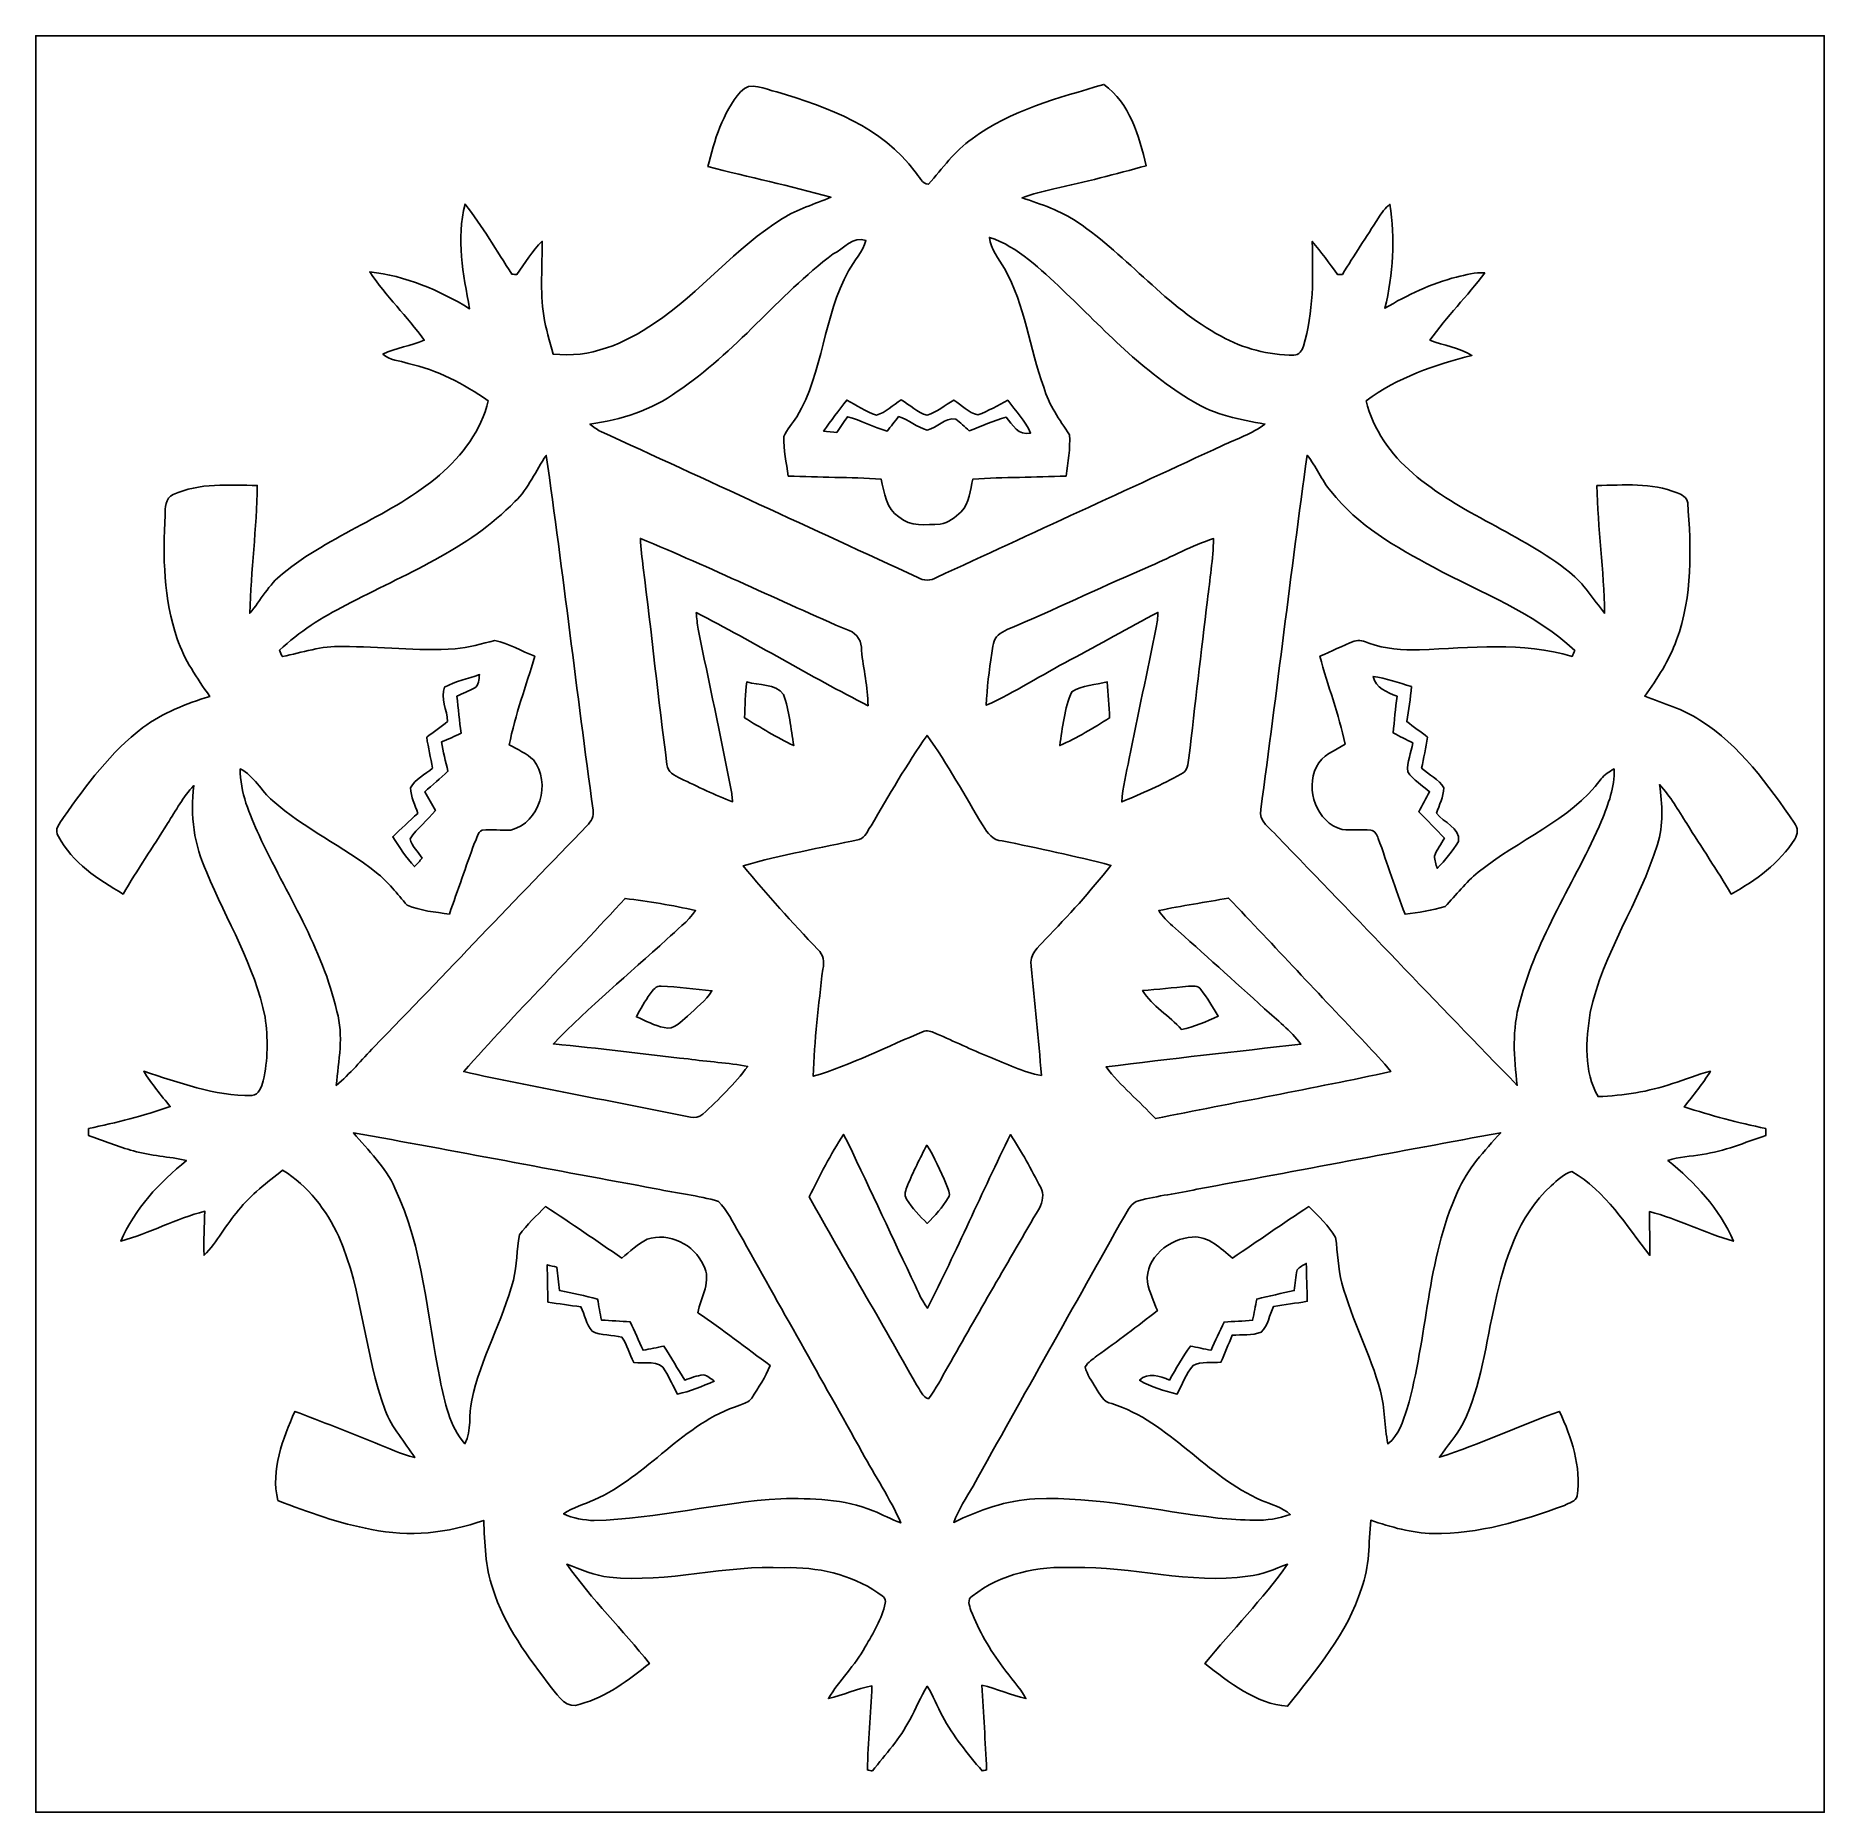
# Model space of a CAD drawing. Header units: centimetres. Extents: x -16.8 to 16.8, y -16.7 to 16.7.
import ezdxf

# ---------------------------------------------------------------- set-up
doc = ezdxf.new("R2010")
doc.units = ezdxf.units.CM
doc.header["$MEASUREMENT"] = 0
doc.layers.add('Layer 1', color=7, linetype='Continuous')

msp = doc.modelspace()

# ---------------------------------------------------------------- linework, layer by layer
at = {"layer": 'Layer 1', "color": 7}
for points, knots in [([(-16.77458, 16.66875), (-16.77458, 16.66875), (16.77458, 16.66875), (16.77458, 16.66875), (16.77458, 16.66875), (16.77458, 16.66875), (16.77458, -16.66875), (16.77458, -16.66875), (16.77458, -16.66875), (16.77458, -16.66875), (-16.77458, -16.66875), (-16.77458, -16.66875), (-16.77458, -16.66875), (-16.77458, -16.66875), (-16.77458, 16.66875), (-16.77458, 16.66875), (-16.77458, 16.66875), (-16.77458, 16.66875), (-16.77458, 16.66875), (-16.77458, 16.66875)], [0, 0, 0, 0, 0.16666667, 0.16666667, 0.16666667, 0.16666667, 0.33333333, 0.33333333, 0.33333333, 0.33333333, 0.5, 0.5, 0.5, 0.5, 0.66666667, 0.66666667, 0.66666667, 0.66666667, 1, 1, 1, 1]), ([(-3.55318, 15.61888), (-3.8922, 15.22518), (-4.04566, 14.70801), (-4.16489, 14.21236), (-4.16489, 14.21236), (-3.3976, 14.01657), (-2.62255, 13.85182), (-1.85984, 13.63945), (-1.85984, 13.63945), (-2.16218, 13.50786), (-2.48356, 13.4179), (-2.76543, 13.24046), (-2.76543, 13.24046), (-3.65337, 12.69471), (-4.30424, 11.85016), (-5.16961, 11.27337), (-5.16961, 11.27337), (-5.71959, 10.89342), (-6.39057, 10.60803), (-7.07143, 10.69658), (-7.07143, 10.69658), (-7.13564, 10.93399), (-7.20478, 11.17106), (-7.2457, 11.41377), (-7.2457, 11.41377), (-7.31414, 11.87732), (-7.27428, 12.34757), (-7.27322, 12.81359), (-7.27322, 12.81359), (-7.45949, 12.62839), (-7.59954, 12.40402), (-7.74982, 12.19024), (-7.74982, 12.19024), (-7.77311, 12.19059), (-7.81967, 12.19165), (-7.8426, 12.19235), (-7.8426, 12.19235), (-8.13082, 12.63403), (-8.39364, 13.09546), (-8.72208, 13.50892), (-8.72208, 13.50892), (-8.89035, 12.86051), (-8.7563, 12.19024), (-8.63741, 11.54642), (-8.63741, 11.54642), (-9.20715, 11.89496), (-9.83968, 12.16413), (-10.50819, 12.23821), (-10.50819, 12.23821), (-10.20904, 11.77925), (-9.80475, 11.40142), (-9.4869, 10.95587), (-9.4869, 10.95587), (-9.73773, 10.84474), (-10.01642, 10.81299), (-10.26407, 10.69481), (-10.26407, 10.69481), (-10.13672, 10.57592), (-9.94798, 10.57592), (-9.7917, 10.52054), (-9.7917, 10.52054), (-9.24913, 10.3946), (-8.74254, 10.14024), (-8.29028, 9.81781), (-8.29028, 9.81781), (-8.41163, 9.26218), (-8.77958, 8.79228), (-9.20115, 8.42574), (-9.20115, 8.42574), (-10.08839, 7.66163), (-11.24479, 7.3152), (-12.14543, 6.57084), (-12.14543, 6.57084), (-12.40508, 6.37399), (-12.5543, 6.07695), (-12.75997, 5.83106), (-12.75997, 5.83106), (-12.73845, 6.63187), (-12.63121, 7.42844), (-12.61886, 8.2296), (-12.61886, 8.2296), (-13.14344, 8.23348), (-13.70753, 8.28781), (-14.19648, 8.05709), (-14.19648, 8.05709), (-14.34324, 7.99536), (-14.35029, 7.80768), (-14.34924, 7.67433), (-14.34924, 7.67433), (-14.39263, 6.89716), (-14.37428, 6.09847), (-14.1224, 5.35411), (-14.1224, 5.35411), (-13.99117, 4.95759), (-13.74704, 4.61257), (-13.51174, 4.27214), (-13.51174, 4.27214), (-13.9506, 4.12962), (-14.39228, 3.96628), (-14.76375, 3.68512), (-14.76375, 3.68512), (-15.36841, 3.22968), (-15.82173, 2.61161), (-16.25424, 1.99919), (-16.25424, 1.99919), (-16.31774, 1.89971), (-16.44191, 1.76636), (-16.34949, 1.64183), (-16.34949, 1.64183), (-16.09337, 1.1497), (-15.59913, 0.83573), (-15.13523, 0.56198), (-15.13523, 0.56198), (-14.87311, 1.01247), (-14.57643, 1.44145), (-14.30408, 1.8856), (-14.30408, 1.8856), (-14.14392, 2.12584), (-14.01445, 2.39113), (-13.80843, 2.5975), (-13.80843, 2.5975), (-13.88286, 2.04153), (-13.80384, 1.47779), (-13.56819, 0.96802), (-13.56819, 0.96802), (-13.19354, 0.06738), (-12.66896, -0.77999), (-12.47175, -1.74625), (-12.47175, -1.74625), (-12.41848, -2.14242), (-12.41884, -2.55164), (-12.50738, -2.94322), (-12.50738, -2.94322), (-12.53984, -3.05435), (-12.58394, -3.20534), (-12.72081, -3.2191), (-12.72081, -3.2191), (-13.42425, -3.22756), (-14.08959, -2.97427), (-14.74893, -2.76331), (-14.74893, -2.76331), (-14.60888, -3.00249), (-14.42261, -3.21028), (-14.25187, -3.42759), (-14.25187, -3.42759), (-14.75246, -3.59869), (-15.26681, -3.7278), (-15.78398, -3.83822), (-15.78398, -3.83822), (-15.78504, -3.88126), (-15.7861, -3.9243), (-15.78716, -3.96769), (-15.78716, -3.96769), (-15.50599, -4.06541), (-15.23048, -4.17901), (-14.94296, -4.25768), (-14.94296, -4.25768), (-14.61876, -4.35328), (-14.27692, -4.36104), (-13.94883, -4.439), (-13.94883, -4.439), (-14.45472, -4.85175), (-14.92074, -5.34317), (-15.17615, -5.95312), (-15.17615, -5.95312), (-14.63922, -5.80108), (-14.14286, -5.52944), (-13.6017, -5.39044), (-13.6017, -5.39044), (-13.6144, -5.66526), (-13.62569, -5.94042), (-13.61722, -6.21594), (-13.61722, -6.21594), (-13.36428, -5.96547), (-13.20624, -5.63915), (-12.97199, -5.37281), (-12.97199, -5.37281), (-12.73951, -5.07682), (-12.43648, -4.85211), (-12.14332, -4.62139), (-12.14332, -4.62139), (-11.66601, -4.9082), (-11.32276, -5.36893), (-11.09028, -5.8674), (-11.09028, -5.8674), (-10.63166, -6.90457), (-10.61614, -8.06838), (-10.21891, -9.12424), (-10.21891, -9.12424), (-10.09509, -9.4548), (-9.85344, -9.71832), (-9.66682, -10.01289), (-9.66682, -10.01289), (-9.92364, -9.94798), (-10.16423, -9.83368), (-10.41083, -9.73808), (-10.41083, -9.73808), (-10.90789, -9.53135), (-11.41166, -9.34191), (-11.9126, -9.14576), (-11.9126, -9.14576), (-12.14261, -9.66329), (-12.37192, -10.2429), (-12.23257, -10.81828), (-12.23257, -10.81828), (-11.66248, -11.0423), (-11.0804, -11.24938), (-10.47644, -11.3605), (-10.47644, -11.3605), (-9.77547, -11.50937), (-9.04134, -11.43282), (-8.37071, -11.19082), (-8.37071, -11.19082), (-8.35272, -11.61979), (-8.34461, -12.06006), (-8.19997, -12.46928), (-8.19997, -12.46928), (-7.99042, -13.1699), (-7.53286, -13.75657), (-7.10283, -14.33477), (-7.10283, -14.33477), (-6.96489, -14.49211), (-6.81214, -14.75317), (-6.56026, -14.63816), (-6.56026, -14.63816), (-6.06778, -14.51328), (-5.6582, -14.18202), (-5.26274, -13.87934), (-5.26274, -13.87934), (-5.76545, -13.2461), (-6.34577, -12.6746), (-6.81284, -12.01349), (-6.81284, -12.01349), (-6.55108, -12.1091), (-6.29567, -12.23186), (-6.01416, -12.25867), (-6.01416, -12.25867), (-4.9149, -12.36909), (-3.83364, -12.02231), (-2.73368, -12.07946), (-2.73368, -12.07946), (-2.12055, -12.06182), (-1.48943, -12.20047), (-0.97825, -12.54972), (-0.97825, -12.54972), (-0.91334, -12.59805), (-0.80998, -12.64779), (-0.83961, -12.74692), (-0.83961, -12.74692), (-0.90311, -13.04219), (-1.06751, -13.30537), (-1.21497, -13.56536), (-1.21497, -13.56536), (-1.40617, -13.91638), (-1.7018, -14.19401), (-1.90571, -14.53586), (-1.90571, -14.53586), (-1.62842, -14.47694), (-1.37231, -14.33936), (-1.08973, -14.29914), (-1.08973, -14.29914), (-1.10666, -14.82513), (-1.16452, -15.34936), (-1.17334, -15.87571), (-1.17334, -15.87571), (-1.15041, -15.87994), (-1.10455, -15.88805), (-1.08162, -15.89229), (-1.08162, -15.89229), (-0.8322, -15.58361), (-0.56409, -15.28516), (-0.37747, -14.93273), (-0.37747, -14.93273), (-0.26106, -14.72706), (-0.17992, -14.5034), (-0.05256, -14.30408), (-0.05256, -14.30408), (0.06138, -14.48188), (0.13441, -14.68085), (0.2346, -14.86641), (0.2346, -14.86641), (0.42898, -15.24353), (0.70732, -15.56738), (0.97649, -15.89229), (0.97649, -15.89229), (0.99766, -15.88805), (1.04034, -15.87959), (1.06186, -15.875), (1.06186, -15.875), (1.03752, -15.34513), (1.00365, -14.81561), (0.97261, -14.28644), (0.97261, -14.28644), (1.25589, -14.34536), (1.518, -14.47447), (1.80022, -14.53621), (1.80022, -14.53621), (1.68734, -14.31713), (1.5053, -14.14674), (1.36631, -13.94601), (1.36631, -13.94601), (1.1243, -13.61793), (0.91475, -13.26339), (0.768, -12.88239), (0.768, -12.88239), (0.73872, -12.79313), (0.68968, -12.67178), (0.79269, -12.6111), (0.79269, -12.6111), (1.3268, -12.19235), (2.03024, -12.04031), (2.69875, -12.07841), (2.69875, -12.07841), (3.79095, -12.04877), (4.87186, -12.39591), (5.96371, -12.24139), (5.96371, -12.24139), (6.22617, -12.21634), (6.46395, -12.10098), (6.70913, -12.01385), (6.70913, -12.01385), (6.24099, -12.67389), (5.66526, -13.25033), (5.15691, -13.87898), (5.15691, -13.87898), (5.61411, -14.23317), (6.10764, -14.63393), (6.70842, -14.67944), (6.70842, -14.67944), (7.23971, -13.99364), (7.83308, -13.31313), (8.09343, -12.46893), (8.09343, -12.46893), (8.25077, -12.06218), (8.22784, -11.61662), (8.26735, -11.18976), (8.26735, -11.18976), (8.64623, -11.31605), (9.03534, -11.43106), (9.43822, -11.43952), (9.43822, -11.43952), (10.28665, -11.44729), (11.11215, -11.20457), (11.89955, -10.91036), (11.89955, -10.91036), (11.98316, -10.86062), (12.11615, -10.84192), (12.14226, -10.73221), (12.14226, -10.73221), (12.21458, -10.18081), (12.03995, -9.63824), (11.80712, -9.14647), (11.80712, -9.14647), (11.05112, -9.41881), (10.32016, -9.76066), (9.55569, -10.00795), (9.55569, -10.00795), (9.69786, -9.79029), (9.88307, -9.60191), (9.99949, -9.36625), (9.99949, -9.36625), (10.3505, -8.66175), (10.42352, -7.86518), (10.60062, -7.10847), (10.60062, -7.10847), (10.77313, -6.31261), (11.03136, -5.4797), (11.64978, -4.91137), (11.64978, -4.91137), (11.77219, -4.81683), (11.88367, -4.67819), (12.04172, -4.64644), (12.04172, -4.64644), (12.67672, -5.00944), (13.05983, -5.66385), (13.50469, -6.21947), (13.50469, -6.21947), (13.50398, -5.94501), (13.49728, -5.6702), (13.49728, -5.39609), (13.49728, -5.39609), (14.03738, -5.53579), (14.53515, -5.79896), (15.07067, -5.95312), (15.07067, -5.95312), (14.81772, -5.34211), (14.34606, -4.84858), (13.84088, -4.43548), (13.84088, -4.43548), (14.04973, -4.36986), (14.27162, -4.36139), (14.48647, -4.32329), (14.48647, -4.32329), (14.90133, -4.26649), (15.28692, -4.09928), (15.68132, -3.96769), (15.68132, -3.96769), (15.67991, -3.9243), (15.67886, -3.88126), (15.67815, -3.83857), (15.67815, -3.83857), (15.16204, -3.72816), (14.6498, -3.59728), (14.14886, -3.43182), (14.14886, -3.43182), (14.31784, -3.21275), (14.49458, -2.99861), (14.64098, -2.76366), (14.64098, -2.76366), (14.39721, -2.82011), (14.1665, -2.92135), (13.92767, -2.99473), (13.92767, -2.99473), (13.47858, -3.14713), (13.00656, -3.2198), (12.53384, -3.23885), (12.53384, -3.23885), (12.25973, -2.76401), (12.29924, -2.18299), (12.38603, -1.66194), (12.38603, -1.66194), (12.62168, -0.54293), (13.3163, 0.40569), (13.64474, 1.49296), (13.64474, 1.49296), (13.76574, 1.85808), (13.73505, 2.2412), (13.68637, 2.61549), (13.68637, 2.61549), (13.88886, 2.39677), (14.03421, 2.13395), (14.19684, 1.88595), (14.19684, 1.88595), (14.46742, 1.44004), (14.76692, 1.01177), (15.02974, 0.56092), (15.02974, 0.56092), (15.48694, 0.82056), (15.94309, 1.13771), (16.22072, 1.59491), (16.22072, 1.59491), (16.27999, 1.68628), (16.28634, 1.80552), (16.21578, 1.89265), (16.21578, 1.89265), (15.72013, 2.61197), (15.19767, 3.3528), (14.44343, 3.82341), (14.44343, 3.82341), (14.1291, 4.03789), (13.75692, 4.13561), (13.40908, 4.27778), (13.40908, 4.27778), (13.64227, 4.60622), (13.87052, 4.94736), (14.00422, 5.33047), (14.00422, 5.33047), (14.30761, 6.15174), (14.27974, 7.04674), (14.21306, 7.9061), (14.21306, 7.9061), (14.20213, 8.00876), (14.09876, 8.05744), (14.01551, 8.09307), (14.01551, 8.09307), (13.53573, 8.2804), (13.01291, 8.23948), (12.50985, 8.22748), (12.50985, 8.22748), (12.52467, 7.42738), (12.64602, 6.63257), (12.65379, 5.83247), (12.65379, 5.83247), (12.44212, 6.09388), (12.26397, 6.38704), (11.99903, 6.60047), (11.99903, 6.60047), (11.08886, 7.32861), (9.94022, 7.69056), (9.05827, 8.45891), (9.05827, 8.45891), (8.64129, 8.81133), (8.31286, 9.2837), (8.18127, 9.8171), (8.18127, 9.8171), (8.76582, 10.25313), (9.46432, 10.49726), (10.166, 10.66941), (10.166, 10.66941), (9.9247, 10.81828), (9.63754, 10.85427), (9.37719, 10.95763), (9.37719, 10.95763), (9.69327, 11.39896), (10.07921, 11.78454), (10.40589, 12.21775), (10.40589, 12.21775), (10.22667, 12.23574), (10.05099, 12.17824), (9.87884, 12.14014), (9.87884, 12.14014), (9.40047, 12.02267), (8.95597, 11.80147), (8.53158, 11.55665), (8.53158, 11.55665), (8.69244, 12.19412), (8.72561, 12.85769), (8.62683, 13.50786), (8.62683, 13.50786), (8.54216, 13.43307), (8.46808, 13.34664), (8.41057, 13.24963), (8.41057, 13.24963), (8.18656, 12.89614), (7.95761, 12.54619), (7.73642, 12.19094), (7.73642, 12.19094), (7.71278, 12.19094), (7.66551, 12.19129), (7.64222, 12.19129), (7.64222, 12.19129), (7.48912, 12.4012), (7.33742, 12.61216), (7.16986, 12.81077), (7.16986, 12.81077), (7.18467, 12.15284), (7.20019, 11.47939), (7.00581, 10.84298), (7.00581, 10.84298), (6.97865, 10.76431), (6.92009, 10.67294), (6.82625, 10.6747), (6.82625, 10.6747), (6.35035, 10.67999), (5.87481, 10.79535), (5.45994, 11.03136), (5.45994, 11.03136), (4.43512, 11.57746), (3.71828, 12.52749), (2.76578, 13.17272), (2.76578, 13.17272), (2.45075, 13.38615), (2.08774, 13.50892), (1.72861, 13.62428), (1.72861, 13.62428), (1.91805, 13.70894), (2.12337, 13.74528), (2.32375, 13.79608), (2.32375, 13.79608), (2.90442, 13.92696), (3.48333, 14.06701), (4.05553, 14.2307), (4.05553, 14.2307), (3.92218, 14.78668), (3.74685, 15.40404), (3.26108, 15.75506), (3.26108, 15.75506), (2.407, 15.5007), (1.51589, 15.27634), (0.78811, 14.73553), (0.78811, 14.73553), (0.46073, 14.50869), (0.23389, 14.17602), (-0.02681, 13.88251), (-0.02681, 13.88251), (-0.15416, 13.88357), (-0.20355, 14.03632), (-0.28081, 14.11464), (-0.28081, 14.11464), (-0.88794, 14.96025), (-1.9177, 15.32608), (-2.87408, 15.61465), (-2.87408, 15.61465), (-3.09139, 15.66192), (-3.37503, 15.82879), (-3.55318, 15.61888)], [0, 0, 0, 0, 0.00689655, 0.00689655, 0.00689655, 0.00689655, 0.0137931, 0.0137931, 0.0137931, 0.0137931, 0.02068966, 0.02068966, 0.02068966, 0.02068966, 0.02758621, 0.02758621, 0.02758621, 0.02758621, 0.03448276, 0.03448276, 0.03448276, 0.03448276, 0.04137931, 0.04137931, 0.04137931, 0.04137931, 0.04827586, 0.04827586, 0.04827586, 0.04827586, 0.05517241, 0.05517241, 0.05517241, 0.05517241, 0.06206897, 0.06206897, 0.06206897, 0.06206897, 0.06896552, 0.06896552, 0.06896552, 0.06896552, 0.07586207, 0.07586207, 0.07586207, 0.07586207, 0.08275862, 0.08275862, 0.08275862, 0.08275862, 0.08965517, 0.08965517, 0.08965517, 0.08965517, 0.09655172, 0.09655172, 0.09655172, 0.09655172, 0.10344828, 0.10344828, 0.10344828, 0.10344828, 0.11034483, 0.11034483, 0.11034483, 0.11034483, 0.11724138, 0.11724138, 0.11724138, 0.11724138, 0.12413793, 0.12413793, 0.12413793, 0.12413793, 0.13103448, 0.13103448, 0.13103448, 0.13103448, 0.13793103, 0.13793103, 0.13793103, 0.13793103, 0.14482759, 0.14482759, 0.14482759, 0.14482759, 0.15172414, 0.15172414, 0.15172414, 0.15172414, 0.15862069, 0.15862069, 0.15862069, 0.15862069, 0.16551724, 0.16551724, 0.16551724, 0.16551724, 0.17241379, 0.17241379, 0.17241379, 0.17241379, 0.17931034, 0.17931034, 0.17931034, 0.17931034, 0.1862069, 0.1862069, 0.1862069, 0.1862069, 0.19310345, 0.19310345, 0.19310345, 0.19310345, 0.2, 0.2, 0.2, 0.2, 0.20689655, 0.20689655, 0.20689655, 0.20689655, 0.2137931, 0.2137931, 0.2137931, 0.2137931, 0.22068966, 0.22068966, 0.22068966, 0.22068966, 0.22758621, 0.22758621, 0.22758621, 0.22758621, 0.23448276, 0.23448276, 0.23448276, 0.23448276, 0.24137931, 0.24137931, 0.24137931, 0.24137931, 0.24827586, 0.24827586, 0.24827586, 0.24827586, 0.25517241, 0.25517241, 0.25517241, 0.25517241, 0.26206897, 0.26206897, 0.26206897, 0.26206897, 0.26896552, 0.26896552, 0.26896552, 0.26896552, 0.27586207, 0.27586207, 0.27586207, 0.27586207, 0.28275862, 0.28275862, 0.28275862, 0.28275862, 0.28965517, 0.28965517, 0.28965517, 0.28965517, 0.29655172, 0.29655172, 0.29655172, 0.29655172, 0.30344828, 0.30344828, 0.30344828, 0.30344828, 0.31034483, 0.31034483, 0.31034483, 0.31034483, 0.31724138, 0.31724138, 0.31724138, 0.31724138, 0.32413793, 0.32413793, 0.32413793, 0.32413793, 0.33103448, 0.33103448, 0.33103448, 0.33103448, 0.33793103, 0.33793103, 0.33793103, 0.33793103, 0.34482759, 0.34482759, 0.34482759, 0.34482759, 0.35172414, 0.35172414, 0.35172414, 0.35172414, 0.35862069, 0.35862069, 0.35862069, 0.35862069, 0.36551724, 0.36551724, 0.36551724, 0.36551724, 0.37241379, 0.37241379, 0.37241379, 0.37241379, 0.37931034, 0.37931034, 0.37931034, 0.37931034, 0.3862069, 0.3862069, 0.3862069, 0.3862069, 0.39310345, 0.39310345, 0.39310345, 0.39310345, 0.4, 0.4, 0.4, 0.4, 0.40689655, 0.40689655, 0.40689655, 0.40689655, 0.4137931, 0.4137931, 0.4137931, 0.4137931, 0.42068966, 0.42068966, 0.42068966, 0.42068966, 0.42758621, 0.42758621, 0.42758621, 0.42758621, 0.43448276, 0.43448276, 0.43448276, 0.43448276, 0.44137931, 0.44137931, 0.44137931, 0.44137931, 0.44827586, 0.44827586, 0.44827586, 0.44827586, 0.45517241, 0.45517241, 0.45517241, 0.45517241, 0.46206897, 0.46206897, 0.46206897, 0.46206897, 0.46896552, 0.46896552, 0.46896552, 0.46896552, 0.47586207, 0.47586207, 0.47586207, 0.47586207, 0.48275862, 0.48275862, 0.48275862, 0.48275862, 0.48965517, 0.48965517, 0.48965517, 0.48965517, 0.49655172, 0.49655172, 0.49655172, 0.49655172, 0.50344828, 0.50344828, 0.50344828, 0.50344828, 0.51034483, 0.51034483, 0.51034483, 0.51034483, 0.51724138, 0.51724138, 0.51724138, 0.51724138, 0.52413793, 0.52413793, 0.52413793, 0.52413793, 0.53103448, 0.53103448, 0.53103448, 0.53103448, 0.53793103, 0.53793103, 0.53793103, 0.53793103, 0.54482759, 0.54482759, 0.54482759, 0.54482759, 0.55172414, 0.55172414, 0.55172414, 0.55172414, 0.55862069, 0.55862069, 0.55862069, 0.55862069, 0.56551724, 0.56551724, 0.56551724, 0.56551724, 0.57241379, 0.57241379, 0.57241379, 0.57241379, 0.57931034, 0.57931034, 0.57931034, 0.57931034, 0.5862069, 0.5862069, 0.5862069, 0.5862069, 0.59310345, 0.59310345, 0.59310345, 0.59310345, 0.6, 0.6, 0.6, 0.6, 0.60689655, 0.60689655, 0.60689655, 0.60689655, 0.6137931, 0.6137931, 0.6137931, 0.6137931, 0.62068966, 0.62068966, 0.62068966, 0.62068966, 0.62758621, 0.62758621, 0.62758621, 0.62758621, 0.63448276, 0.63448276, 0.63448276, 0.63448276, 0.64137931, 0.64137931, 0.64137931, 0.64137931, 0.64827586, 0.64827586, 0.64827586, 0.64827586, 0.65517241, 0.65517241, 0.65517241, 0.65517241, 0.66206897, 0.66206897, 0.66206897, 0.66206897, 0.66896552, 0.66896552, 0.66896552, 0.66896552, 0.67586207, 0.67586207, 0.67586207, 0.67586207, 0.68275862, 0.68275862, 0.68275862, 0.68275862, 0.68965517, 0.68965517, 0.68965517, 0.68965517, 0.69655172, 0.69655172, 0.69655172, 0.69655172, 0.70344828, 0.70344828, 0.70344828, 0.70344828, 0.71034483, 0.71034483, 0.71034483, 0.71034483, 0.71724138, 0.71724138, 0.71724138, 0.71724138, 0.72413793, 0.72413793, 0.72413793, 0.72413793, 0.73103448, 0.73103448, 0.73103448, 0.73103448, 0.73793103, 0.73793103, 0.73793103, 0.73793103, 0.74482759, 0.74482759, 0.74482759, 0.74482759, 0.75172414, 0.75172414, 0.75172414, 0.75172414, 0.75862069, 0.75862069, 0.75862069, 0.75862069, 0.76551724, 0.76551724, 0.76551724, 0.76551724, 0.77241379, 0.77241379, 0.77241379, 0.77241379, 0.77931034, 0.77931034, 0.77931034, 0.77931034, 0.7862069, 0.7862069, 0.7862069, 0.7862069, 0.79310345, 0.79310345, 0.79310345, 0.79310345, 0.8, 0.8, 0.8, 0.8, 0.80689655, 0.80689655, 0.80689655, 0.80689655, 0.8137931, 0.8137931, 0.8137931, 0.8137931, 0.82068966, 0.82068966, 0.82068966, 0.82068966, 0.82758621, 0.82758621, 0.82758621, 0.82758621, 0.83448276, 0.83448276, 0.83448276, 0.83448276, 0.84137931, 0.84137931, 0.84137931, 0.84137931, 0.84827586, 0.84827586, 0.84827586, 0.84827586, 0.85517241, 0.85517241, 0.85517241, 0.85517241, 0.86206897, 0.86206897, 0.86206897, 0.86206897, 0.86896552, 0.86896552, 0.86896552, 0.86896552, 0.87586207, 0.87586207, 0.87586207, 0.87586207, 0.88275862, 0.88275862, 0.88275862, 0.88275862, 0.88965517, 0.88965517, 0.88965517, 0.88965517, 0.89655172, 0.89655172, 0.89655172, 0.89655172, 0.90344828, 0.90344828, 0.90344828, 0.90344828, 0.91034483, 0.91034483, 0.91034483, 0.91034483, 0.91724138, 0.91724138, 0.91724138, 0.91724138, 0.92413793, 0.92413793, 0.92413793, 0.92413793, 0.93103448, 0.93103448, 0.93103448, 0.93103448, 0.93793103, 0.93793103, 0.93793103, 0.93793103, 0.94482759, 0.94482759, 0.94482759, 0.94482759, 0.95172414, 0.95172414, 0.95172414, 0.95172414, 0.95862069, 0.95862069, 0.95862069, 0.95862069, 0.96551724, 0.96551724, 0.96551724, 0.96551724, 0.97241379, 0.97241379, 0.97241379, 0.97241379, 0.97931034, 0.97931034, 0.97931034, 0.97931034, 0.9862069, 0.9862069, 0.9862069, 0.9862069, 1, 1, 1, 1]), ([(-1.81539, 12.57406), (-1.62595, 12.6679), (-1.43722, 12.92154), (-1.20086, 12.82841), (-1.20086, 12.82841), (-1.25271, 12.60969), (-1.43016, 12.4527), (-1.52753, 12.25515), (-1.52753, 12.25515), (-2.00413, 11.40142), (-1.9939, 10.36214), (-2.49978, 9.52006), (-2.49978, 9.52006), (-2.57563, 9.39236), (-2.68605, 9.28441), (-2.74214, 9.14612), (-2.74214, 9.14612), (-2.74391, 8.89776), (-2.69734, 8.65152), (-2.65748, 8.40669), (-2.65748, 8.40669), (-2.07716, 8.38129), (-1.49613, 8.38482), (-0.91616, 8.3506), (-0.91616, 8.3506), (-0.85725, 8.09801), (-0.82762, 7.78545), (-0.58208, 7.63799), (-0.58208, 7.63799), (-0.37148, 7.45172), (-0.06914, 7.49441), (0.18874, 7.50464), (0.18874, 7.50464), (0.34713, 7.52334), (0.47237, 7.63693), (0.58773, 7.73677), (0.58773, 7.73677), (0.74224, 7.90293), (0.7553, 8.14035), (0.80398, 8.3506), (0.80398, 8.3506), (1.38677, 8.38517), (1.97062, 8.38129), (2.55376, 8.40669), (2.55376, 8.40669), (2.57951, 8.66352), (2.64195, 8.92316), (2.61373, 9.18069), (2.61373, 9.18069), (2.43522, 9.46573), (2.22285, 9.74125), (2.13642, 10.07322), (2.13642, 10.07322), (1.86267, 10.80629), (1.78894, 11.61274), (1.39665, 12.29995), (1.39665, 12.29995), (1.29611, 12.49045), (1.13418, 12.66225), (1.11372, 12.88521), (1.11372, 12.88521), (1.6577, 12.70741), (2.07469, 12.28584), (2.48461, 11.90378), (2.48461, 11.90378), (3.26072, 11.15977), (3.99979, 10.35473), (4.93395, 9.80369), (4.93395, 9.80369), (5.34352, 9.55851), (5.81695, 9.45903), (6.28227, 9.38248), (6.28227, 9.38248), (6.0452, 9.19692), (5.75275, 9.10696), (5.48499, 8.97819), (5.48499, 8.97819), (3.69923, 8.15058), (1.91064, 7.32966), (0.12418, 6.50381), (0.12418, 6.50381), (0.01411, 6.43678), (-0.1203, 6.43608), (-0.23001, 6.50416), (-0.23001, 6.50416), (-2.21227, 7.41715), (-4.19312, 8.33402), (-6.17714, 9.24313), (-6.17714, 9.24313), (-6.25016, 9.28088), (-6.31719, 9.32991), (-6.38069, 9.38177), (-6.38069, 9.38177), (-5.7972, 9.46044), (-5.21758, 9.64071), (-4.74098, 9.99596), (-4.74098, 9.99596), (-3.64596, 10.71563), (-2.85715, 11.79124), (-1.81539, 12.57406)], [0, 0, 0, 0, 0.03846154, 0.03846154, 0.03846154, 0.03846154, 0.07692308, 0.07692308, 0.07692308, 0.07692308, 0.11538462, 0.11538462, 0.11538462, 0.11538462, 0.15384615, 0.15384615, 0.15384615, 0.15384615, 0.19230769, 0.19230769, 0.19230769, 0.19230769, 0.23076923, 0.23076923, 0.23076923, 0.23076923, 0.26923077, 0.26923077, 0.26923077, 0.26923077, 0.30769231, 0.30769231, 0.30769231, 0.30769231, 0.34615385, 0.34615385, 0.34615385, 0.34615385, 0.38461538, 0.38461538, 0.38461538, 0.38461538, 0.42307692, 0.42307692, 0.42307692, 0.42307692, 0.46153846, 0.46153846, 0.46153846, 0.46153846, 0.5, 0.5, 0.5, 0.5, 0.53846154, 0.53846154, 0.53846154, 0.53846154, 0.57692308, 0.57692308, 0.57692308, 0.57692308, 0.61538462, 0.61538462, 0.61538462, 0.61538462, 0.65384615, 0.65384615, 0.65384615, 0.65384615, 0.69230769, 0.69230769, 0.69230769, 0.69230769, 0.73076923, 0.73076923, 0.73076923, 0.73076923, 0.76923077, 0.76923077, 0.76923077, 0.76923077, 0.80769231, 0.80769231, 0.80769231, 0.80769231, 0.84615385, 0.84615385, 0.84615385, 0.84615385, 0.88461538, 0.88461538, 0.88461538, 0.88461538, 0.92307692, 0.92307692, 0.92307692, 0.92307692, 1, 1, 1, 1]), ([(-1.56245, 9.83051), (-1.37619, 9.74055), (-1.20474, 9.61002), (-1.00506, 9.54969), (-1.00506, 9.54969), (-0.82691, 9.59802), (-0.69286, 9.73878), (-0.53869, 9.83474), (-0.53869, 9.83474), (-0.37571, 9.74266), (-0.23566, 9.59697), (-0.05327, 9.54617), (-0.05327, 9.54617), (0.12947, 9.60579), (0.28011, 9.73843), (0.44732, 9.83156), (0.44732, 9.83156), (0.59408, 9.73843), (0.72143, 9.59238), (0.8957, 9.55675), (0.8957, 9.55675), (1.09538, 9.61743), (1.27176, 9.73843), (1.45838, 9.8298), (1.45838, 9.8298), (1.60867, 9.62977), (1.78259, 9.4421), (1.88771, 9.21209), (1.88771, 9.21209), (1.65065, 9.15741), (1.55046, 9.36907), (1.42875, 9.51159), (1.42875, 9.51159), (1.19133, 9.44386), (0.96555, 9.34297), (0.73554, 9.25548), (0.73554, 9.25548), (0.65052, 9.32815), (0.57503, 9.41176), (0.48225, 9.47385), (0.48225, 9.47385), (0.27376, 9.5123), (0.13688, 9.31016), (-0.05256, 9.26888), (-0.05256, 9.26888), (-0.24483, 9.31933), (-0.4004, 9.46185), (-0.58984, 9.52324), (-0.58984, 9.52324), (-0.66146, 9.43116), (-0.73378, 9.34014), (-0.80574, 9.24842), (-0.80574, 9.24842), (-1.05939, 9.32392), (-1.29505, 9.44951), (-1.55046, 9.51971), (-1.55046, 9.51971), (-1.61713, 9.42093), (-1.6831, 9.32215), (-1.74943, 9.22337), (-1.74943, 9.22337), (-1.81116, 9.22972), (-1.93534, 9.24313), (-1.99708, 9.24983), (-1.99708, 9.24983), (-1.85773, 9.44739), (-1.70921, 9.63824), (-1.56245, 9.83051)], [0, 0, 0, 0, 0.05555556, 0.05555556, 0.05555556, 0.05555556, 0.11111111, 0.11111111, 0.11111111, 0.11111111, 0.16666667, 0.16666667, 0.16666667, 0.16666667, 0.22222222, 0.22222222, 0.22222222, 0.22222222, 0.27777778, 0.27777778, 0.27777778, 0.27777778, 0.33333333, 0.33333333, 0.33333333, 0.33333333, 0.38888889, 0.38888889, 0.38888889, 0.38888889, 0.44444444, 0.44444444, 0.44444444, 0.44444444, 0.5, 0.5, 0.5, 0.5, 0.55555556, 0.55555556, 0.55555556, 0.55555556, 0.61111111, 0.61111111, 0.61111111, 0.61111111, 0.66666667, 0.66666667, 0.66666667, 0.66666667, 0.72222222, 0.72222222, 0.72222222, 0.72222222, 0.77777778, 0.77777778, 0.77777778, 0.77777778, 0.83333333, 0.83333333, 0.83333333, 0.83333333, 0.88888889, 0.88888889, 0.88888889, 0.88888889, 1, 1, 1, 1]), ([(-7.78651, 7.92797), (-7.52757, 8.17245), (-7.39634, 8.50653), (-7.19843, 8.79475), (-7.19843, 8.79475), (-6.88234, 6.57895), (-6.62587, 4.35469), (-6.32107, 2.13713), (-6.32107, 2.13713), (-6.29744, 2.02671), (-6.35318, 1.92158), (-6.43184, 1.84644), (-6.43184, 1.84644), (-7.77311, 0.47131), (-9.0872, -0.93063), (-10.42952, -2.3054), (-10.42952, -2.3054), (-10.65989, -2.55164), (-10.88002, -2.81058), (-11.13719, -3.03001), (-11.13719, -3.03001), (-11.09521, -2.56787), (-10.99361, -2.09691), (-11.12696, -1.63971), (-11.12696, -1.63971), (-11.39508, -0.45332), (-12.07805, 0.57573), (-12.58605, 1.66511), (-12.58605, 1.66511), (-12.76279, 2.05952), (-12.94518, 2.4698), (-12.93954, 2.91006), (-12.93954, 2.91006), (-12.6746, 2.78306), (-12.54795, 2.49484), (-12.32923, 2.31069), (-12.32923, 2.31069), (-11.73409, 1.79282), (-11.00949, 1.4545), (-10.39036, 0.96908), (-10.39036, 0.96908), (-10.1667, 0.79375), (-9.99419, 0.56621), (-9.80899, 0.35384), (-9.80899, 0.35384), (-9.56134, 0.24694), (-9.28229, 0.22331), (-9.01629, 0.18627), (-9.01629, 0.18627), (-8.85649, 0.63183), (-8.7062, 1.08091), (-8.54251, 1.52506), (-8.54251, 1.52506), (-8.50159, 1.60196), (-8.48819, 1.71556), (-8.40211, 1.76177), (-8.40211, 1.76177), (-8.22254, 1.78682), (-8.04016, 1.74413), (-7.85989, 1.76389), (-7.85989, 1.76389), (-7.31661, 1.89936), (-7.10459, 2.65112), (-7.43514, 3.07763), (-7.43514, 3.07763), (-7.56885, 3.19864), (-7.73395, 3.27872), (-7.89376, 3.35915), (-7.89376, 3.35915), (-7.78228, 3.92606), (-7.57555, 4.46934), (-7.41539, 5.02356), (-7.41539, 5.02356), (-7.66269, 5.12304), (-7.89905, 5.26521), (-8.16187, 5.31742), (-8.16187, 5.31742), (-8.41022, 5.26697), (-8.65258, 5.18195), (-8.90764, 5.16573), (-8.90764, 5.16573), (-9.61319, 5.11246), (-10.31875, 5.21018), (-11.02466, 5.20559), (-11.02466, 5.20559), (-11.40954, 5.22393), (-11.77749, 5.09517), (-12.14931, 5.01791), (-12.14931, 5.01791), (-12.16695, 5.05778), (-12.18424, 5.09764), (-12.20117, 5.13715), (-12.20117, 5.13715), (-11.83711, 5.48781), (-11.40354, 5.7531), (-10.95587, 5.98382), (-10.95587, 5.98382), (-9.86155, 6.56272), (-8.66246, 7.01992), (-7.78651, 7.92797)], [0, 0, 0, 0, 0.03846154, 0.03846154, 0.03846154, 0.03846154, 0.07692308, 0.07692308, 0.07692308, 0.07692308, 0.11538462, 0.11538462, 0.11538462, 0.11538462, 0.15384615, 0.15384615, 0.15384615, 0.15384615, 0.19230769, 0.19230769, 0.19230769, 0.19230769, 0.23076923, 0.23076923, 0.23076923, 0.23076923, 0.26923077, 0.26923077, 0.26923077, 0.26923077, 0.30769231, 0.30769231, 0.30769231, 0.30769231, 0.34615385, 0.34615385, 0.34615385, 0.34615385, 0.38461538, 0.38461538, 0.38461538, 0.38461538, 0.42307692, 0.42307692, 0.42307692, 0.42307692, 0.46153846, 0.46153846, 0.46153846, 0.46153846, 0.5, 0.5, 0.5, 0.5, 0.53846154, 0.53846154, 0.53846154, 0.53846154, 0.57692308, 0.57692308, 0.57692308, 0.57692308, 0.61538462, 0.61538462, 0.61538462, 0.61538462, 0.65384615, 0.65384615, 0.65384615, 0.65384615, 0.69230769, 0.69230769, 0.69230769, 0.69230769, 0.73076923, 0.73076923, 0.73076923, 0.73076923, 0.76923077, 0.76923077, 0.76923077, 0.76923077, 0.80769231, 0.80769231, 0.80769231, 0.80769231, 0.84615385, 0.84615385, 0.84615385, 0.84615385, 0.88461538, 0.88461538, 0.88461538, 0.88461538, 0.92307692, 0.92307692, 0.92307692, 0.92307692, 1, 1, 1, 1]), ([(7.07355, 8.79792), (7.24464, 8.58732), (7.34413, 8.32838), (7.52016, 8.12059), (7.52016, 8.12059), (8.01864, 7.47783), (8.74254, 7.07461), (9.44457, 6.69325), (9.44457, 6.69325), (10.34697, 6.20959), (11.33404, 5.84482), (12.09428, 5.13539), (12.09428, 5.13539), (12.07735, 5.09693), (12.06077, 5.05848), (12.04383, 5.02003), (12.04383, 5.02003), (11.11532, 5.30719), (10.13848, 5.17984), (9.18492, 5.14597), (9.18492, 5.14597), (8.8646, 5.14068), (8.53616, 5.15796), (8.23419, 5.27262), (8.23419, 5.27262), (8.14564, 5.29978), (8.04968, 5.34529), (7.95796, 5.30578), (7.95796, 5.30578), (7.73818, 5.22358), (7.53004, 5.11351), (7.31308, 5.02461), (7.31308, 5.02461), (7.4616, 4.47287), (7.66621, 3.93629), (7.78933, 3.37749), (7.78933, 3.37749), (7.59919, 3.24838), (7.34695, 3.17077), (7.24711, 2.94746), (7.24711, 2.94746), (7.03756, 2.52413), (7.25064, 1.90359), (7.73077, 1.77377), (7.73077, 1.77377), (7.90857, 1.75436), (8.0899, 1.77553), (8.26876, 1.76107), (8.26876, 1.76107), (8.34954, 1.75613), (8.38235, 1.66829), (8.40952, 1.60408), (8.40952, 1.60408), (8.57991, 1.13136), (8.73548, 0.65299), (8.91046, 0.18203), (8.91046, 0.18203), (9.16129, 0.22331), (9.41881, 0.24553), (9.66117, 0.32879), (9.66117, 0.32879), (9.86931, 0.54151), (10.05029, 0.78281), (10.28312, 0.97084), (10.28312, 0.97084), (11.03066, 1.57833), (12.00044, 1.92934), (12.59029, 2.72168), (12.59029, 2.72168), (12.65414, 2.80353), (12.74198, 2.86032), (12.83229, 2.90901), (12.83229, 2.90901), (12.85346, 2.56822), (12.7187, 2.24649), (12.59805, 1.93534), (12.59805, 1.93534), (12.1031, 0.79481), (11.37779, -0.24977), (11.06346, -1.46473), (11.06346, -1.46473), (10.91706, -1.97273), (10.94846, -2.50931), (11.01654, -3.02824), (11.01654, -3.02824), (9.5063, -1.47955), (8.01829, 0.09137), (6.5151, 1.64677), (6.5151, 1.64677), (6.39198, 1.79423), (6.15491, 1.92405), (6.20501, 2.14912), (6.20501, 2.14912), (6.50487, 4.36421), (6.77157, 6.58354), (7.07355, 8.79792)], [0, 0, 0, 0, 0.04, 0.04, 0.04, 0.04, 0.08, 0.08, 0.08, 0.08, 0.12, 0.12, 0.12, 0.12, 0.16, 0.16, 0.16, 0.16, 0.2, 0.2, 0.2, 0.2, 0.24, 0.24, 0.24, 0.24, 0.28, 0.28, 0.28, 0.28, 0.32, 0.32, 0.32, 0.32, 0.36, 0.36, 0.36, 0.36, 0.4, 0.4, 0.4, 0.4, 0.44, 0.44, 0.44, 0.44, 0.48, 0.48, 0.48, 0.48, 0.52, 0.52, 0.52, 0.52, 0.56, 0.56, 0.56, 0.56, 0.6, 0.6, 0.6, 0.6, 0.64, 0.64, 0.64, 0.64, 0.68, 0.68, 0.68, 0.68, 0.72, 0.72, 0.72, 0.72, 0.76, 0.76, 0.76, 0.76, 0.8, 0.8, 0.8, 0.8, 0.84, 0.84, 0.84, 0.84, 0.88, 0.88, 0.88, 0.88, 0.92, 0.92, 0.92, 0.92, 1, 1, 1, 1]), ([(-5.43243, 7.23582), (-4.11445, 6.69043), (-2.82963, 6.06601), (-1.518, 5.50474), (-1.518, 5.50474), (-1.36313, 5.45077), (-1.27353, 5.29731), (-1.28588, 5.13256), (-1.28588, 5.13256), (-1.24813, 4.78684), (-1.16452, 4.44465), (-1.1624, 4.09575), (-1.1624, 4.09575), (-2.24896, 4.65314), (-3.29812, 5.28249), (-4.38362, 5.84306), (-4.38362, 5.84306), (-4.37797, 5.73899), (-4.36633, 5.63527), (-4.34622, 5.53297), (-4.34622, 5.53297), (-4.14973, 4.53531), (-3.92677, 3.54295), (-3.73486, 2.54423), (-3.73486, 2.54423), (-3.71969, 2.46133), (-3.70981, 2.37702), (-3.70311, 2.2927), (-3.70311, 2.2927), (-4.03543, 2.42041), (-4.35575, 2.57775), (-4.67748, 2.72944), (-4.67748, 2.72944), (-4.78966, 2.78236), (-4.92936, 2.85221), (-4.9336, 2.99544), (-4.9336, 2.99544), (-5.09552, 4.22416), (-5.22464, 5.45712), (-5.37845, 6.6869), (-5.37845, 6.6869), (-5.39962, 6.86964), (-5.43137, 7.05167), (-5.43243, 7.23582)], [0, 0, 0, 0, 0.08333333, 0.08333333, 0.08333333, 0.08333333, 0.16666667, 0.16666667, 0.16666667, 0.16666667, 0.25, 0.25, 0.25, 0.25, 0.33333333, 0.33333333, 0.33333333, 0.33333333, 0.41666667, 0.41666667, 0.41666667, 0.41666667, 0.5, 0.5, 0.5, 0.5, 0.58333333, 0.58333333, 0.58333333, 0.58333333, 0.66666667, 0.66666667, 0.66666667, 0.66666667, 0.75, 0.75, 0.75, 0.75, 0.83333333, 0.83333333, 0.83333333, 0.83333333, 1, 1, 1, 1]), ([(4.14373, 6.72253), (4.53672, 6.8901), (4.91102, 7.10318), (5.31989, 7.23159), (5.31989, 7.23159), (5.31036, 6.84671), (5.24969, 6.46571), (5.20453, 6.08401), (5.20453, 6.08401), (5.08882, 5.09552), (4.96958, 4.10774), (4.8574, 3.11926), (4.8574, 3.11926), (4.83941, 3.00673), (4.82882, 2.86173), (4.70606, 2.81129), (4.70606, 2.81129), (4.34693, 2.61832), (3.97616, 2.44369), (3.59763, 2.29235), (3.59763, 2.29235), (3.61491, 2.56681), (3.68441, 2.83422), (3.73697, 3.10339), (3.73697, 3.10339), (3.90172, 3.92359), (4.07458, 4.74239), (4.24497, 5.56189), (4.24497, 5.56189), (4.26367, 5.65573), (4.27108, 5.75169), (4.27461, 5.84729), (4.27461, 5.84729), (3.72251, 5.5559), (3.18064, 5.24616), (2.62855, 4.95512), (2.62855, 4.95512), (2.10079, 4.67819), (1.59914, 4.35151), (1.05622, 4.10422), (1.05622, 4.10422), (1.06751, 4.43159), (1.11019, 4.7565), (1.15782, 5.08), (1.15782, 5.08), (1.1811, 5.1943), (1.1811, 5.33929), (1.27882, 5.4229), (1.27882, 5.4229), (1.38042, 5.50792), (1.51165, 5.54602), (1.62913, 5.60423), (1.62913, 5.60423), (2.47333, 5.96336), (3.30059, 6.36058), (4.14373, 6.72253)], [0, 0, 0, 0, 0.06666667, 0.06666667, 0.06666667, 0.06666667, 0.13333333, 0.13333333, 0.13333333, 0.13333333, 0.2, 0.2, 0.2, 0.2, 0.26666667, 0.26666667, 0.26666667, 0.26666667, 0.33333333, 0.33333333, 0.33333333, 0.33333333, 0.4, 0.4, 0.4, 0.4, 0.46666667, 0.46666667, 0.46666667, 0.46666667, 0.53333333, 0.53333333, 0.53333333, 0.53333333, 0.6, 0.6, 0.6, 0.6, 0.66666667, 0.66666667, 0.66666667, 0.66666667, 0.73333333, 0.73333333, 0.73333333, 0.73333333, 0.8, 0.8, 0.8, 0.8, 0.86666667, 0.86666667, 0.86666667, 0.86666667, 1, 1, 1, 1]), ([(-9.10519, 4.44606), (-8.90235, 4.55824), (-8.66704, 4.60022), (-8.45044, 4.67995), (-8.45044, 4.67995), (-8.4649, 4.59211), (-8.45467, 4.47393), (-8.54816, 4.42595), (-8.54816, 4.42595), (-8.65434, 4.37021), (-8.76547, 4.32435), (-8.87413, 4.27426), (-8.87413, 4.27426), (-8.85296, 4.04213), (-8.82368, 3.81071), (-8.79757, 3.57893), (-8.79757, 3.57893), (-8.91858, 3.52425), (-9.03887, 3.46816), (-9.16164, 3.41701), (-9.16164, 3.41701), (-9.13342, 3.23109), (-9.08579, 3.05012), (-9.04311, 2.86667), (-9.04311, 2.86667), (-9.18492, 2.73438), (-9.33344, 2.60914), (-9.47879, 2.48073), (-9.47879, 2.48073), (-9.41176, 2.36432), (-9.34438, 2.24896), (-9.27841, 2.13148), (-9.27841, 2.13148), (-9.42763, 1.94628), (-9.62272, 1.79811), (-9.75113, 1.59738), (-9.75113, 1.59738), (-9.7215, 1.45697), (-9.60085, 1.35643), (-9.52641, 1.23719), (-9.52641, 1.23719), (-9.57298, 1.18216), (-9.61919, 1.12642), (-9.6714, 1.07633), (-9.6714, 1.07633), (-9.82945, 1.2446), (-9.9501, 1.44533), (-10.07921, 1.63618), (-10.07921, 1.63618), (-9.9254, 1.78576), (-9.76524, 1.92934), (-9.60861, 2.07574), (-9.60861, 2.07574), (-9.658, 2.23308), (-9.73949, 2.38548), (-9.74478, 2.5527), (-9.74478, 2.5527), (-9.65764, 2.72168), (-9.4675, 2.80635), (-9.33062, 2.92664), (-9.33062, 2.92664), (-9.36625, 3.11891), (-9.41141, 3.30976), (-9.44174, 3.50344), (-9.44174, 3.50344), (-9.31086, 3.60257), (-9.17998, 3.70205), (-9.04804, 3.80048), (-9.04804, 3.80048), (-9.05263, 4.01073), (-9.19515, 4.2418), (-9.10519, 4.44606)], [0, 0, 0, 0, 0.05263158, 0.05263158, 0.05263158, 0.05263158, 0.10526316, 0.10526316, 0.10526316, 0.10526316, 0.15789474, 0.15789474, 0.15789474, 0.15789474, 0.21052632, 0.21052632, 0.21052632, 0.21052632, 0.26315789, 0.26315789, 0.26315789, 0.26315789, 0.31578947, 0.31578947, 0.31578947, 0.31578947, 0.36842105, 0.36842105, 0.36842105, 0.36842105, 0.42105263, 0.42105263, 0.42105263, 0.42105263, 0.47368421, 0.47368421, 0.47368421, 0.47368421, 0.52631579, 0.52631579, 0.52631579, 0.52631579, 0.57894737, 0.57894737, 0.57894737, 0.57894737, 0.63157895, 0.63157895, 0.63157895, 0.63157895, 0.68421053, 0.68421053, 0.68421053, 0.68421053, 0.73684211, 0.73684211, 0.73684211, 0.73684211, 0.78947368, 0.78947368, 0.78947368, 0.78947368, 0.84210526, 0.84210526, 0.84210526, 0.84210526, 0.89473684, 0.89473684, 0.89473684, 0.89473684, 1, 1, 1, 1]), ([(-3.43817, 4.54413), (-3.21345, 4.4704), (-2.90371, 4.51556), (-2.74814, 4.30989), (-2.74814, 4.30989), (-2.63737, 4.00156), (-2.60914, 3.66889), (-2.55446, 3.34786), (-2.55446, 3.34786), (-2.87479, 3.4992), (-3.17676, 3.68441), (-3.47839, 3.86927), (-3.47839, 3.86927), (-3.47204, 4.09469), (-3.4604, 4.31976), (-3.43817, 4.54413)], [0, 0, 0, 0, 0.2, 0.2, 0.2, 0.2, 0.4, 0.4, 0.4, 0.4, 0.6, 0.6, 0.6, 0.6, 1, 1, 1, 1]), ([(2.66241, 4.35963), (2.85821, 4.4771), (3.10586, 4.49016), (3.32599, 4.54448), (3.32599, 4.54448), (3.34081, 4.31906), (3.35668, 4.09363), (3.36973, 3.86786), (3.36973, 3.86786), (3.06493, 3.68194), (2.76225, 3.48897), (2.43311, 3.34786), (2.43311, 3.34786), (2.48744, 3.68688), (2.51813, 4.04601), (2.66241, 4.35963)], [0, 0, 0, 0, 0.2, 0.2, 0.2, 0.2, 0.4, 0.4, 0.4, 0.4, 0.6, 0.6, 0.6, 0.6, 1, 1, 1, 1]), ([(8.31109, 4.64608), (8.55733, 4.60975), (8.79228, 4.52614), (9.03005, 4.45594), (9.03005, 4.45594), (9.01876, 4.23474), (8.97326, 4.01743), (8.94327, 3.79836), (8.94327, 3.79836), (9.07415, 3.7017), (9.20679, 3.60468), (9.33485, 3.50308), (9.33485, 3.50308), (9.30275, 3.30835), (9.25865, 3.11644), (9.22267, 2.92241), (9.22267, 2.92241), (9.35672, 2.79929), (9.54864, 2.71851), (9.63965, 2.5527), (9.63965, 2.5527), (9.6333, 2.38584), (9.55252, 2.23379), (9.50207, 2.07716), (9.50207, 2.07716), (9.63471, 1.90394), (9.94833, 1.80622), (9.91447, 1.54975), (9.91447, 1.54975), (9.79876, 1.36807), (9.66329, 1.19874), (9.51442, 1.04316), (9.51442, 1.04316), (9.49537, 1.11972), (9.46079, 1.19521), (9.46326, 1.27529), (9.46326, 1.27529), (9.50172, 1.39841), (9.58956, 1.49931), (9.64988, 1.61184), (9.64988, 1.61184), (9.49113, 1.77906), (9.32921, 1.94275), (9.16834, 2.10749), (9.16834, 2.10749), (9.23361, 2.23344), (9.30275, 2.35726), (9.37119, 2.48144), (9.37119, 2.48144), (9.23466, 2.60562), (9.06745, 2.70157), (8.96161, 2.85468), (8.96161, 2.85468), (8.94256, 3.03953), (9.03076, 3.21733), (9.05545, 3.39831), (9.05545, 3.39831), (8.93339, 3.46075), (8.81168, 3.52213), (8.69033, 3.58493), (8.69033, 3.58493), (8.70726, 3.81564), (8.73478, 4.0453), (8.76124, 4.27461), (8.76124, 4.27461), (8.57391, 4.34975), (8.35695, 4.42489), (8.31109, 4.64608)], [0, 0, 0, 0, 0.05555556, 0.05555556, 0.05555556, 0.05555556, 0.11111111, 0.11111111, 0.11111111, 0.11111111, 0.16666667, 0.16666667, 0.16666667, 0.16666667, 0.22222222, 0.22222222, 0.22222222, 0.22222222, 0.27777778, 0.27777778, 0.27777778, 0.27777778, 0.33333333, 0.33333333, 0.33333333, 0.33333333, 0.38888889, 0.38888889, 0.38888889, 0.38888889, 0.44444444, 0.44444444, 0.44444444, 0.44444444, 0.5, 0.5, 0.5, 0.5, 0.55555556, 0.55555556, 0.55555556, 0.55555556, 0.61111111, 0.61111111, 0.61111111, 0.61111111, 0.66666667, 0.66666667, 0.66666667, 0.66666667, 0.72222222, 0.72222222, 0.72222222, 0.72222222, 0.77777778, 0.77777778, 0.77777778, 0.77777778, 0.83333333, 0.83333333, 0.83333333, 0.83333333, 0.88888889, 0.88888889, 0.88888889, 0.88888889, 1, 1, 1, 1]), ([(-1.10243, 1.84326), (-0.76976, 2.41794), (-0.43744, 2.99508), (-0.05398, 3.53766), (-0.05398, 3.53766), (0.33443, 2.99755), (0.65158, 2.41124), (0.99483, 1.84221), (0.99483, 1.84221), (1.08197, 1.71662), (1.17193, 1.5561), (1.35149, 1.56316), (1.35149, 1.56316), (2.03376, 1.41534), (2.71956, 1.27988), (3.39408, 1.0989), (3.39408, 1.0989), (3.00884, 0.61383), (2.59433, 0.15099), (2.16076, -0.29104), (2.16076, -0.29104), (2.03235, -0.4318), (1.85808, -0.57468), (1.89618, -0.79199), (1.89618, -0.79199), (1.95968, -1.47461), (2.038, -2.15688), (2.08986, -2.84092), (2.08986, -2.84092), (1.74307, -2.7873), (1.43263, -2.61585), (1.10913, -2.49132), (1.10913, -2.49132), (0.77541, -2.35903), (0.45297, -2.20204), (0.12418, -2.05916), (0.12418, -2.05916), (0.05151, -2.03165), (-0.02822, -1.98579), (-0.10795, -2.0133), (-0.10795, -2.0133), (-0.80222, -2.29129), (-1.47073, -2.64513), (-2.19004, -2.85715), (-2.19004, -2.85715), (-2.17346, -2.1844), (-2.08562, -1.51589), (-2.01224, -0.84737), (-2.01224, -0.84737), (-1.97379, -0.71367), (-2.00096, -0.57362), (-2.1015, -0.47943), (-2.1015, -0.47943), (-2.58516, 0.02999), (-3.06246, 0.54786), (-3.50449, 1.09432), (-3.50449, 1.09432), (-2.788, 1.29646), (-2.05493, 1.42946), (-1.32821, 1.58574), (-1.32821, 1.58574), (-1.21038, 1.6189), (-1.17228, 1.75683), (-1.10243, 1.84326)], [0, 0, 0, 0, 0.05882353, 0.05882353, 0.05882353, 0.05882353, 0.11764706, 0.11764706, 0.11764706, 0.11764706, 0.17647059, 0.17647059, 0.17647059, 0.17647059, 0.23529412, 0.23529412, 0.23529412, 0.23529412, 0.29411765, 0.29411765, 0.29411765, 0.29411765, 0.35294118, 0.35294118, 0.35294118, 0.35294118, 0.41176471, 0.41176471, 0.41176471, 0.41176471, 0.47058824, 0.47058824, 0.47058824, 0.47058824, 0.52941176, 0.52941176, 0.52941176, 0.52941176, 0.58823529, 0.58823529, 0.58823529, 0.58823529, 0.64705882, 0.64705882, 0.64705882, 0.64705882, 0.70588235, 0.70588235, 0.70588235, 0.70588235, 0.76470588, 0.76470588, 0.76470588, 0.76470588, 0.82352941, 0.82352941, 0.82352941, 0.82352941, 0.88235294, 0.88235294, 0.88235294, 0.88235294, 1, 1, 1, 1]), ([(-5.721, 0.48013), (-5.27685, 0.42157), (-4.83341, 0.35278), (-4.39667, 0.25224), (-4.39667, 0.25224), (-4.54307, 0.04233), (-4.75262, -0.11007), (-4.93536, -0.2854), (-4.93536, -0.2854), (-5.64833, -0.93627), (-6.39304, -1.55575), (-7.06473, -2.24966), (-7.06473, -2.24966), (-6.22088, -2.32692), (-5.38163, -2.44828), (-4.53849, -2.53259), (-4.53849, -2.53259), (-4.16595, -2.58621), (-3.78813, -2.60421), (-3.41736, -2.67123), (-3.41736, -2.67123), (-3.66395, -3.00108), (-3.96134, -3.29071), (-4.26226, -3.57046), (-4.26226, -3.57046), (-4.39491, -3.69605), (-4.58964, -3.58387), (-4.74063, -3.57787), (-4.74063, -3.57787), (-6.07378, -3.29883), (-7.4168, -3.06705), (-8.74607, -2.77107), (-8.74607, -2.77107), (-7.76993, -1.65806), (-6.71618, -0.6156), (-5.721, 0.48013)], [0, 0, 0, 0, 0.1, 0.1, 0.1, 0.1, 0.2, 0.2, 0.2, 0.2, 0.3, 0.3, 0.3, 0.3, 0.4, 0.4, 0.4, 0.4, 0.5, 0.5, 0.5, 0.5, 0.6, 0.6, 0.6, 0.6, 0.7, 0.7, 0.7, 0.7, 0.8, 0.8, 0.8, 0.8, 1, 1, 1, 1]), ([(4.29225, 0.25118), (4.72475, 0.34502), (5.16361, 0.40464), (5.59858, 0.48754), (5.59858, 0.48754), (6.46077, -0.41593), (7.3085, -1.33244), (8.16998, -2.23661), (8.16998, -2.23661), (8.32838, -2.413), (8.49806, -2.58092), (8.64235, -2.77001), (8.64235, -2.77001), (7.1755, -3.08716), (5.69771, -3.35351), (4.22698, -3.6509), (4.22698, -3.6509), (3.92465, -3.32246), (3.57364, -3.03742), (3.30271, -2.68146), (3.30271, -2.68146), (4.51944, -2.52554), (5.73934, -2.39571), (6.95784, -2.2539), (6.95784, -2.2539), (6.76628, -1.99778), (6.51051, -1.8034), (6.27627, -1.58962), (6.27627, -1.58962), (5.70195, -1.07068), (5.13009, -0.54892), (4.54977, -0.03634), (4.54977, -0.03634), (4.45347, 0.04974), (4.36598, 0.14534), (4.29225, 0.25118)], [0, 0, 0, 0, 0.1, 0.1, 0.1, 0.1, 0.2, 0.2, 0.2, 0.2, 0.3, 0.3, 0.3, 0.3, 0.4, 0.4, 0.4, 0.4, 0.5, 0.5, 0.5, 0.5, 0.6, 0.6, 0.6, 0.6, 0.7, 0.7, 0.7, 0.7, 0.8, 0.8, 0.8, 0.8, 1, 1, 1, 1]), ([(-5.25074, -1.31128), (-5.20065, -1.24143), (-5.1368, -1.15535), (-5.04014, -1.16381), (-5.04014, -1.16381), (-4.72299, -1.18004), (-4.40831, -1.22414), (-4.09222, -1.2513), (-4.09222, -1.2513), (-4.2037, -1.44568), (-4.39067, -1.57798), (-4.55013, -1.73037), (-4.55013, -1.73037), (-4.67466, -1.83233), (-4.79884, -1.99461), (-4.98616, -1.94381), (-4.98616, -1.94381), (-5.17031, -1.90923), (-5.33647, -1.81187), (-5.50863, -1.74237), (-5.50863, -1.74237), (-5.43278, -1.59314), (-5.34423, -1.44992), (-5.25074, -1.31128)], [0, 0, 0, 0, 0.14285714, 0.14285714, 0.14285714, 0.14285714, 0.28571429, 0.28571429, 0.28571429, 0.28571429, 0.42857143, 0.42857143, 0.42857143, 0.42857143, 0.57142857, 0.57142857, 0.57142857, 0.57142857, 0.71428571, 0.71428571, 0.71428571, 0.71428571, 1, 1, 1, 1]), ([(4.84681, -1.16734), (4.92831, -1.15993), (5.02885, -1.15535), (5.08353, -1.22908), (5.08353, -1.22908), (5.20136, -1.38818), (5.3019, -1.55963), (5.40667, -1.72861), (5.40667, -1.72861), (5.18548, -1.83374), (4.95864, -1.93111), (4.7177, -1.97944), (4.7177, -1.97944), (4.49298, -1.71838), (4.16842, -1.54799), (3.98674, -1.25095), (3.98674, -1.25095), (4.27355, -1.2252), (4.56001, -1.19556), (4.84681, -1.16734)], [0, 0, 0, 0, 0.16666667, 0.16666667, 0.16666667, 0.16666667, 0.33333333, 0.33333333, 0.33333333, 0.33333333, 0.5, 0.5, 0.5, 0.5, 0.66666667, 0.66666667, 0.66666667, 0.66666667, 1, 1, 1, 1]), ([(-10.8144, -3.9176), (-8.92069, -4.25768), (-7.03157, -4.62315), (-5.13856, -4.96782), (-5.13856, -4.96782), (-4.75051, -5.05636), (-4.34975, -5.09129), (-3.96875, -5.20629), (-3.96875, -5.20629), (-3.80153, -5.37316), (-3.69993, -5.59823), (-3.57681, -5.80037), (-3.57681, -5.80037), (-2.8127, -7.17479), (-2.03835, -8.54322), (-1.27141, -9.91623), (-1.27141, -9.91623), (-1.03646, -10.35967), (-0.74718, -10.7763), (-0.54822, -11.23809), (-0.54822, -11.23809), (-0.72708, -11.17953), (-0.88794, -11.07863), (-1.06327, -11.01196), (-1.06327, -11.01196), (-1.61184, -10.789), (-2.21721, -10.77348), (-2.8, -10.78583), (-2.8, -10.78583), (-3.97439, -10.8518), (-5.12057, -11.16471), (-6.29779, -11.1954), (-6.29779, -11.1954), (-6.49429, -11.18799), (-6.69361, -11.15166), (-6.87246, -11.06805), (-6.87246, -11.06805), (-6.69608, -10.95199), (-6.49076, -10.89342), (-6.30026, -10.80523), (-6.30026, -10.80523), (-5.29273, -10.36426), (-4.63268, -9.36801), (-3.5687, -9.03041), (-3.5687, -9.03041), (-3.48968, -8.99619), (-3.39584, -8.97361), (-3.34469, -8.89847), (-3.34469, -8.89847), (-3.21239, -8.70373), (-3.0928, -8.50018), (-2.99544, -8.28604), (-2.99544, -8.28604), (-3.45369, -7.96184), (-3.88832, -7.60377), (-4.35716, -7.29474), (-4.35716, -7.29474), (-4.29824, -7.00476), (-4.08587, -6.68937), (-4.25168, -6.40362), (-4.25168, -6.40362), (-4.41643, -6.01416), (-4.90185, -5.78132), (-5.30472, -5.91432), (-5.30472, -5.91432), (-5.48464, -5.99899), (-5.62681, -6.14645), (-5.78026, -6.27027), (-5.78026, -6.27027), (-6.25687, -5.94748), (-6.72677, -5.61516), (-7.21113, -5.30366), (-7.21113, -5.30366), (-7.38329, -5.47158), (-7.5625, -5.63845), (-7.70184, -5.8353), (-7.70184, -5.8353), (-7.75899, -6.11364), (-7.74453, -6.4068), (-7.81368, -6.68514), (-7.81368, -6.68514), (-8.01864, -7.45561), (-8.43315, -8.15481), (-8.59719, -8.93763), (-8.59719, -8.93763), (-8.66211, -9.20538), (-8.5912, -9.50136), (-8.72384, -9.75254), (-8.72384, -9.75254), (-9.02547, -9.42869), (-9.09214, -8.96726), (-9.19127, -8.55521), (-9.19127, -8.55521), (-9.43434, -7.34907), (-9.50489, -6.08506), (-10.03653, -4.95618), (-10.03653, -4.95618), (-10.21362, -4.55436), (-10.53888, -4.24991), (-10.8144, -3.9176)], [0, 0, 0, 0, 0.03846154, 0.03846154, 0.03846154, 0.03846154, 0.07692308, 0.07692308, 0.07692308, 0.07692308, 0.11538462, 0.11538462, 0.11538462, 0.11538462, 0.15384615, 0.15384615, 0.15384615, 0.15384615, 0.19230769, 0.19230769, 0.19230769, 0.19230769, 0.23076923, 0.23076923, 0.23076923, 0.23076923, 0.26923077, 0.26923077, 0.26923077, 0.26923077, 0.30769231, 0.30769231, 0.30769231, 0.30769231, 0.34615385, 0.34615385, 0.34615385, 0.34615385, 0.38461538, 0.38461538, 0.38461538, 0.38461538, 0.42307692, 0.42307692, 0.42307692, 0.42307692, 0.46153846, 0.46153846, 0.46153846, 0.46153846, 0.5, 0.5, 0.5, 0.5, 0.53846154, 0.53846154, 0.53846154, 0.53846154, 0.57692308, 0.57692308, 0.57692308, 0.57692308, 0.61538462, 0.61538462, 0.61538462, 0.61538462, 0.65384615, 0.65384615, 0.65384615, 0.65384615, 0.69230769, 0.69230769, 0.69230769, 0.69230769, 0.73076923, 0.73076923, 0.73076923, 0.73076923, 0.76923077, 0.76923077, 0.76923077, 0.76923077, 0.80769231, 0.80769231, 0.80769231, 0.80769231, 0.84615385, 0.84615385, 0.84615385, 0.84615385, 0.88461538, 0.88461538, 0.88461538, 0.88461538, 0.92307692, 0.92307692, 0.92307692, 0.92307692, 1, 1, 1, 1]), ([(-2.26907, -5.12269), (-2.06693, -4.7244), (-1.87043, -4.32047), (-1.6196, -3.9497), (-1.6196, -3.9497), (-1.18145, -4.83517), (-0.77823, -5.73758), (-0.35101, -6.62869), (-0.35101, -6.62869), (-0.25224, -6.82449), (-0.18062, -7.03651), (-0.04551, -7.21184), (-0.04551, -7.21184), (0.49601, -6.13622), (0.97755, -5.03096), (1.50954, -3.95076), (1.50954, -3.95076), (1.71944, -4.27002), (1.90147, -4.60693), (2.0761, -4.9463), (2.0761, -4.9463), (2.13748, -5.0673), (2.12196, -5.21723), (2.0514, -5.33153), (2.0514, -5.33153), (1.47532, -6.32143), (0.89888, -7.31097), (0.3362, -8.30862), (0.3362, -8.30862), (0.21978, -8.51182), (0.11359, -8.72349), (-0.03034, -8.90976), (-0.03034, -8.90976), (-0.14676, -8.87377), (-0.18309, -8.73548), (-0.25224, -8.64905), (-0.25224, -8.64905), (-0.90981, -7.46513), (-1.60726, -6.30414), (-2.26907, -5.12269)], [0, 0, 0, 0, 0.09090909, 0.09090909, 0.09090909, 0.09090909, 0.18181818, 0.18181818, 0.18181818, 0.18181818, 0.27272727, 0.27272727, 0.27272727, 0.27272727, 0.36363636, 0.36363636, 0.36363636, 0.36363636, 0.45454545, 0.45454545, 0.45454545, 0.45454545, 0.54545455, 0.54545455, 0.54545455, 0.54545455, 0.63636364, 0.63636364, 0.63636364, 0.63636364, 0.72727273, 0.72727273, 0.72727273, 0.72727273, 0.81818182, 0.81818182, 0.81818182, 0.81818182, 1, 1, 1, 1]), ([(5.00733, -4.97769), (6.90739, -4.62774), (8.80569, -4.26649), (10.7061, -3.91689), (10.7061, -3.91689), (10.39566, -4.25485), (10.08062, -4.60022), (9.89577, -5.02673), (9.89577, -5.02673), (9.31122, -6.31014), (9.33556, -7.75511), (8.95174, -9.09461), (8.95174, -9.09461), (8.86566, -9.33027), (8.79969, -9.59767), (8.58943, -9.75607), (8.58943, -9.75607), (8.51817, -9.42869), (8.54075, -9.08756), (8.44832, -8.76406), (8.44832, -8.76406), (8.26276, -8.0705), (7.9188, -7.43268), (7.72442, -6.74229), (7.72442, -6.74229), (7.65387, -6.46183), (7.6514, -6.16973), (7.60836, -5.88539), (7.60836, -5.88539), (7.4803, -5.66208), (7.28945, -5.48287), (7.10636, -5.30401), (7.10636, -5.30401), (6.62129, -5.61411), (6.15386, -5.94995), (5.67514, -6.26921), (5.67514, -6.26921), (5.45324, -6.09283), (5.23099, -5.84976), (4.92054, -5.87516), (4.92054, -5.87516), (4.49686, -5.8995), (4.03472, -6.25969), (4.07741, -6.71936), (4.07741, -6.71936), (4.11656, -6.90457), (4.19382, -7.0799), (4.26614, -7.25452), (4.26614, -7.25452), (3.89537, -7.54874), (3.51402, -7.82849), (3.13055, -8.10577), (3.13055, -8.10577), (3.05329, -8.16751), (2.96333, -8.22184), (2.91218, -8.30968), (2.91218, -8.30968), (2.94146, -8.45644), (3.03812, -8.57603), (3.10868, -8.70514), (3.10868, -8.70514), (3.18946, -8.81874), (3.24661, -8.98066), (3.4096, -8.99936), (3.4096, -8.99936), (4.49933, -9.34579), (5.1816, -10.37378), (6.21982, -10.81652), (6.21982, -10.81652), (6.40221, -10.89413), (6.60365, -10.94528), (6.75711, -11.07828), (6.75711, -11.07828), (6.32566, -11.25537), (5.848, -11.17318), (5.39821, -11.14848), (5.39821, -11.14848), (4.25732, -11.01443), (3.12491, -10.73926), (1.96885, -10.78759), (1.96885, -10.78759), (1.43334, -10.81617), (0.9204, -10.99397), (0.44415, -11.23139), (0.44415, -11.23139), (0.53411, -10.98832), (0.6791, -10.77136), (0.80786, -10.54806), (0.80786, -10.54806), (1.75013, -8.85719), (2.70087, -7.17091), (3.64561, -5.48146), (3.64561, -5.48146), (3.71792, -5.37598), (3.77402, -5.22429), (3.91407, -5.19289), (3.91407, -5.19289), (4.2739, -5.09976), (4.64397, -5.05495), (5.00733, -4.97769)], [0, 0, 0, 0, 0.03846154, 0.03846154, 0.03846154, 0.03846154, 0.07692308, 0.07692308, 0.07692308, 0.07692308, 0.11538462, 0.11538462, 0.11538462, 0.11538462, 0.15384615, 0.15384615, 0.15384615, 0.15384615, 0.19230769, 0.19230769, 0.19230769, 0.19230769, 0.23076923, 0.23076923, 0.23076923, 0.23076923, 0.26923077, 0.26923077, 0.26923077, 0.26923077, 0.30769231, 0.30769231, 0.30769231, 0.30769231, 0.34615385, 0.34615385, 0.34615385, 0.34615385, 0.38461538, 0.38461538, 0.38461538, 0.38461538, 0.42307692, 0.42307692, 0.42307692, 0.42307692, 0.46153846, 0.46153846, 0.46153846, 0.46153846, 0.5, 0.5, 0.5, 0.5, 0.53846154, 0.53846154, 0.53846154, 0.53846154, 0.57692308, 0.57692308, 0.57692308, 0.57692308, 0.61538462, 0.61538462, 0.61538462, 0.61538462, 0.65384615, 0.65384615, 0.65384615, 0.65384615, 0.69230769, 0.69230769, 0.69230769, 0.69230769, 0.73076923, 0.73076923, 0.73076923, 0.73076923, 0.76923077, 0.76923077, 0.76923077, 0.76923077, 0.80769231, 0.80769231, 0.80769231, 0.80769231, 0.84615385, 0.84615385, 0.84615385, 0.84615385, 0.88461538, 0.88461538, 0.88461538, 0.88461538, 0.92307692, 0.92307692, 0.92307692, 0.92307692, 1, 1, 1, 1]), ([(-0.05962, -4.15043), (0.09066, -4.37938), (0.19368, -4.6355), (0.30551, -4.88491), (0.30551, -4.88491), (0.33091, -4.96288), (0.39652, -5.05954), (0.34255, -5.14138), (0.34255, -5.14138), (0.22966, -5.3146), (0.09454, -5.47335), (-0.05362, -5.61799), (-0.05362, -5.61799), (-0.19191, -5.47652), (-0.33338, -5.334), (-0.43815, -5.16572), (-0.43815, -5.16572), (-0.49424, -5.08564), (-0.45403, -4.98828), (-0.42298, -4.90784), (-0.42298, -4.90784), (-0.31362, -4.64996), (-0.1905, -4.39808), (-0.05962, -4.15043)], [0, 0, 0, 0, 0.14285714, 0.14285714, 0.14285714, 0.14285714, 0.28571429, 0.28571429, 0.28571429, 0.28571429, 0.42857143, 0.42857143, 0.42857143, 0.42857143, 0.57142857, 0.57142857, 0.57142857, 0.57142857, 0.71428571, 0.71428571, 0.71428571, 0.71428571, 1, 1, 1, 1]), ([(6.88481, -6.49076), (6.9342, -6.43925), (6.99805, -6.40503), (7.05732, -6.36623), (7.05732, -6.36623), (7.06543, -6.60365), (7.07178, -6.84248), (7.07602, -7.0806), (7.07602, -7.0806), (6.86506, -7.11659), (6.65374, -7.14446), (6.44313, -7.18079), (6.44313, -7.18079), (6.36587, -7.33742), (6.34471, -7.53463), (6.21489, -7.66057), (6.21489, -7.66057), (6.04238, -7.72478), (5.84906, -7.69973), (5.66773, -7.71878), (5.66773, -7.71878), (5.59823, -7.88705), (5.5305, -8.05639), (5.45641, -8.22325), (5.45641, -8.22325), (5.28532, -8.24936), (5.09129, -8.19679), (4.93395, -8.28534), (4.93395, -8.28534), (4.79848, -8.44127), (4.73251, -8.64411), (4.63409, -8.82403), (4.63409, -8.82403), (4.39526, -8.75065), (4.14267, -8.69985), (3.93136, -8.56121), (3.93136, -8.56121), (4.09399, -8.40211), (4.30918, -8.48854), (4.49051, -8.55733), (4.49051, -8.55733), (4.61469, -8.34037), (4.74133, -8.12482), (4.88527, -7.92021), (4.88527, -7.92021), (5.01332, -7.94667), (5.14209, -7.97419), (5.27156, -7.99818), (5.27156, -7.99818), (5.3527, -7.82108), (5.43137, -7.64328), (5.5178, -7.46901), (5.5178, -7.46901), (5.69524, -7.45843), (5.87481, -7.45525), (6.05226, -7.4362), (6.05226, -7.4362), (6.07766, -7.30285), (6.10482, -7.17091), (6.12951, -7.03792), (6.12951, -7.03792), (6.36341, -6.98182), (6.598, -6.92961), (6.83295, -6.87917), (6.83295, -6.87917), (6.84601, -6.74864), (6.86329, -6.61917), (6.88481, -6.49076)], [0, 0, 0, 0, 0.05555556, 0.05555556, 0.05555556, 0.05555556, 0.11111111, 0.11111111, 0.11111111, 0.11111111, 0.16666667, 0.16666667, 0.16666667, 0.16666667, 0.22222222, 0.22222222, 0.22222222, 0.22222222, 0.27777778, 0.27777778, 0.27777778, 0.27777778, 0.33333333, 0.33333333, 0.33333333, 0.33333333, 0.38888889, 0.38888889, 0.38888889, 0.38888889, 0.44444444, 0.44444444, 0.44444444, 0.44444444, 0.5, 0.5, 0.5, 0.5, 0.55555556, 0.55555556, 0.55555556, 0.55555556, 0.61111111, 0.61111111, 0.61111111, 0.61111111, 0.66666667, 0.66666667, 0.66666667, 0.66666667, 0.72222222, 0.72222222, 0.72222222, 0.72222222, 0.77777778, 0.77777778, 0.77777778, 0.77777778, 0.83333333, 0.83333333, 0.83333333, 0.83333333, 0.88888889, 0.88888889, 0.88888889, 0.88888889, 1, 1, 1, 1]), ([(-7.17938, -6.39586), (-7.12011, -6.41033), (-7.06085, -6.42549), (-7.00158, -6.44066), (-7.00158, -6.44066), (-6.98288, -6.58636), (-6.96595, -6.73171), (-6.94761, -6.87881), (-6.94761, -6.87881), (-6.71019, -6.92961), (-6.47171, -6.97759), (-6.23641, -7.03756), (-6.23641, -7.03756), (-6.21312, -7.16915), (-6.18843, -7.30038), (-6.16268, -7.43197), (-6.16268, -7.43197), (-5.98311, -7.44467), (-5.80319, -7.45561), (-5.62328, -7.46584), (-5.62328, -7.46584), (-5.53896, -7.64187), (-5.46453, -7.82249), (-5.38198, -7.99959), (-5.38198, -7.99959), (-5.2511, -7.97489), (-5.12092, -7.94702), (-4.99004, -7.92021), (-4.99004, -7.92021), (-4.8574, -8.13117), (-4.73322, -8.34778), (-4.59987, -8.55874), (-4.59987, -8.55874), (-4.48522, -8.52311), (-4.37268, -8.47125), (-4.25133, -8.46314), (-4.25133, -8.46314), (-4.17089, -8.4709), (-4.11163, -8.53757), (-4.04566, -8.57885), (-4.04566, -8.57885), (-4.27038, -8.67692), (-4.49862, -8.77076), (-4.73922, -8.82227), (-4.73922, -8.82227), (-4.81648, -8.67657), (-4.88562, -8.52734), (-4.9657, -8.38376), (-4.9657, -8.38376), (-5.07189, -8.1661), (-5.36363, -8.26523), (-5.55872, -8.22748), (-5.55872, -8.22748), (-5.6328, -8.0712), (-5.68254, -7.90116), (-5.77779, -7.75652), (-5.77779, -7.75652), (-5.95877, -7.69761), (-6.16797, -7.73571), (-6.33695, -7.64152), (-6.33695, -7.64152), (-6.45195, -7.51558), (-6.47735, -7.33249), (-6.54897, -7.18256), (-6.54897, -7.18256), (-6.75534, -7.15539), (-6.96207, -7.13034), (-7.16703, -7.09471), (-7.16703, -7.09471), (-7.17374, -6.86117), (-7.17762, -6.62869), (-7.17938, -6.39586)], [0, 0, 0, 0, 0.05263158, 0.05263158, 0.05263158, 0.05263158, 0.10526316, 0.10526316, 0.10526316, 0.10526316, 0.15789474, 0.15789474, 0.15789474, 0.15789474, 0.21052632, 0.21052632, 0.21052632, 0.21052632, 0.26315789, 0.26315789, 0.26315789, 0.26315789, 0.31578947, 0.31578947, 0.31578947, 0.31578947, 0.36842105, 0.36842105, 0.36842105, 0.36842105, 0.42105263, 0.42105263, 0.42105263, 0.42105263, 0.47368421, 0.47368421, 0.47368421, 0.47368421, 0.52631579, 0.52631579, 0.52631579, 0.52631579, 0.57894737, 0.57894737, 0.57894737, 0.57894737, 0.63157895, 0.63157895, 0.63157895, 0.63157895, 0.68421053, 0.68421053, 0.68421053, 0.68421053, 0.73684211, 0.73684211, 0.73684211, 0.73684211, 0.78947368, 0.78947368, 0.78947368, 0.78947368, 0.84210526, 0.84210526, 0.84210526, 0.84210526, 0.89473684, 0.89473684, 0.89473684, 0.89473684, 1, 1, 1, 1])]:
    msp.add_open_spline(points, degree=3, knots=knots, dxfattribs=at)
at = {"layer": 'Layer 1', "color": 251}
for points, knots in [([(-3.55318, 15.61888), (-3.37503, 15.82879), (-3.09139, 15.66192), (-2.87408, 15.61465), (-2.87408, 15.61465), (-1.9177, 15.32608), (-0.88794, 14.96025), (-0.28081, 14.11464), (-0.28081, 14.11464), (-0.20355, 14.03632), (-0.15416, 13.88357), (-0.02681, 13.88251), (-0.02681, 13.88251), (0.23389, 14.17602), (0.46073, 14.50869), (0.78811, 14.73553), (0.78811, 14.73553), (1.51589, 15.27634), (2.407, 15.5007), (3.26108, 15.75506), (3.26108, 15.75506), (3.74685, 15.40404), (3.92218, 14.78668), (4.05553, 14.2307), (4.05553, 14.2307), (3.48333, 14.06701), (2.90442, 13.92696), (2.32375, 13.79608), (2.32375, 13.79608), (2.12337, 13.74528), (1.91805, 13.70894), (1.72861, 13.62428), (1.72861, 13.62428), (2.08774, 13.50892), (2.45075, 13.38615), (2.76578, 13.17272), (2.76578, 13.17272), (3.71828, 12.52749), (4.43512, 11.57746), (5.45994, 11.03136), (5.45994, 11.03136), (5.87481, 10.79535), (6.35035, 10.67999), (6.82625, 10.6747), (6.82625, 10.6747), (6.92009, 10.67294), (6.97865, 10.76431), (7.00581, 10.84298), (7.00581, 10.84298), (7.20019, 11.47939), (7.18467, 12.15284), (7.16986, 12.81077), (7.16986, 12.81077), (7.33742, 12.61216), (7.48912, 12.4012), (7.64222, 12.19129), (7.64222, 12.19129), (7.66551, 12.19129), (7.71278, 12.19094), (7.73642, 12.19094), (7.73642, 12.19094), (7.95761, 12.54619), (8.18656, 12.89614), (8.41057, 13.24963), (8.41057, 13.24963), (8.46808, 13.34664), (8.54216, 13.43307), (8.62683, 13.50786), (8.62683, 13.50786), (8.72561, 12.85769), (8.69244, 12.19412), (8.53158, 11.55665), (8.53158, 11.55665), (8.95597, 11.80147), (9.40047, 12.02267), (9.87884, 12.14014), (9.87884, 12.14014), (10.05099, 12.17824), (10.22667, 12.23574), (10.40589, 12.21775), (10.40589, 12.21775), (10.07921, 11.78454), (9.69327, 11.39896), (9.37719, 10.95763), (9.37719, 10.95763), (9.63754, 10.85427), (9.9247, 10.81828), (10.166, 10.66941), (10.166, 10.66941), (9.46432, 10.49726), (8.76582, 10.25313), (8.18127, 9.8171), (8.18127, 9.8171), (8.31286, 9.2837), (8.64129, 8.81133), (9.05827, 8.45891), (9.05827, 8.45891), (9.94022, 7.69056), (11.08886, 7.32861), (11.99903, 6.60047), (11.99903, 6.60047), (12.26397, 6.38704), (12.44212, 6.09388), (12.65379, 5.83247), (12.65379, 5.83247), (12.64602, 6.63257), (12.52467, 7.42738), (12.50985, 8.22748), (12.50985, 8.22748), (13.01291, 8.23948), (13.53573, 8.2804), (14.01551, 8.09307), (14.01551, 8.09307), (14.09876, 8.05744), (14.20213, 8.00876), (14.21306, 7.9061), (14.21306, 7.9061), (14.27974, 7.04674), (14.30761, 6.15174), (14.00422, 5.33047), (14.00422, 5.33047), (13.87052, 4.94736), (13.64227, 4.60622), (13.40908, 4.27778), (13.40908, 4.27778), (13.75692, 4.13561), (14.1291, 4.03789), (14.44343, 3.82341), (14.44343, 3.82341), (15.19767, 3.3528), (15.72013, 2.61197), (16.21578, 1.89265), (16.21578, 1.89265), (16.28634, 1.80552), (16.27999, 1.68628), (16.22072, 1.59491), (16.22072, 1.59491), (15.94309, 1.13771), (15.48694, 0.82056), (15.02974, 0.56092), (15.02974, 0.56092), (14.76692, 1.01177), (14.46742, 1.44004), (14.19684, 1.88595), (14.19684, 1.88595), (14.03421, 2.13395), (13.88886, 2.39677), (13.68637, 2.61549), (13.68637, 2.61549), (13.73505, 2.2412), (13.76574, 1.85808), (13.64474, 1.49296), (13.64474, 1.49296), (13.3163, 0.40569), (12.62168, -0.54293), (12.38603, -1.66194), (12.38603, -1.66194), (12.29924, -2.18299), (12.25973, -2.76401), (12.53384, -3.23885), (12.53384, -3.23885), (13.00656, -3.2198), (13.47858, -3.14713), (13.92767, -2.99473), (13.92767, -2.99473), (14.1665, -2.92135), (14.39721, -2.82011), (14.64098, -2.76366), (14.64098, -2.76366), (14.49458, -2.99861), (14.31784, -3.21275), (14.14886, -3.43182), (14.14886, -3.43182), (14.6498, -3.59728), (15.16204, -3.72816), (15.67815, -3.83857), (15.67815, -3.83857), (15.67886, -3.88126), (15.67991, -3.9243), (15.68132, -3.96769), (15.68132, -3.96769), (15.28692, -4.09928), (14.90133, -4.26649), (14.48647, -4.32329), (14.48647, -4.32329), (14.27162, -4.36139), (14.04973, -4.36986), (13.84088, -4.43548), (13.84088, -4.43548), (14.34606, -4.84858), (14.81772, -5.34211), (15.07067, -5.95312), (15.07067, -5.95312), (14.53515, -5.79896), (14.03738, -5.53579), (13.49728, -5.39609), (13.49728, -5.39609), (13.49728, -5.6702), (13.50398, -5.94501), (13.50469, -6.21947), (13.50469, -6.21947), (13.05983, -5.66385), (12.67672, -5.00944), (12.04172, -4.64644), (12.04172, -4.64644), (11.88367, -4.67819), (11.77219, -4.81683), (11.64978, -4.91137), (11.64978, -4.91137), (11.03136, -5.4797), (10.77313, -6.31261), (10.60062, -7.10847), (10.60062, -7.10847), (10.42352, -7.86518), (10.3505, -8.66175), (9.99949, -9.36625), (9.99949, -9.36625), (9.88307, -9.60191), (9.69786, -9.79029), (9.55569, -10.00795), (9.55569, -10.00795), (10.32016, -9.76066), (11.05112, -9.41881), (11.80712, -9.14647), (11.80712, -9.14647), (12.03995, -9.63824), (12.21458, -10.18081), (12.14226, -10.73221), (12.14226, -10.73221), (12.11615, -10.84192), (11.98316, -10.86062), (11.89955, -10.91036), (11.89955, -10.91036), (11.11215, -11.20457), (10.28665, -11.44729), (9.43822, -11.43952), (9.43822, -11.43952), (9.03534, -11.43106), (8.64623, -11.31605), (8.26735, -11.18976), (8.26735, -11.18976), (8.22784, -11.61662), (8.25077, -12.06218), (8.09343, -12.46893), (8.09343, -12.46893), (7.83308, -13.31313), (7.23971, -13.99364), (6.70842, -14.67944), (6.70842, -14.67944), (6.10764, -14.63393), (5.61411, -14.23317), (5.15691, -13.87898), (5.15691, -13.87898), (5.66526, -13.25033), (6.24099, -12.67389), (6.70913, -12.01385), (6.70913, -12.01385), (6.46395, -12.10098), (6.22617, -12.21634), (5.96371, -12.24139), (5.96371, -12.24139), (4.87186, -12.39591), (3.79095, -12.04877), (2.69875, -12.07841), (2.69875, -12.07841), (2.03024, -12.04031), (1.3268, -12.19235), (0.79269, -12.6111), (0.79269, -12.6111), (0.68968, -12.67178), (0.73872, -12.79313), (0.768, -12.88239), (0.768, -12.88239), (0.91475, -13.26339), (1.1243, -13.61793), (1.36631, -13.94601), (1.36631, -13.94601), (1.5053, -14.14674), (1.68734, -14.31713), (1.80022, -14.53621), (1.80022, -14.53621), (1.518, -14.47447), (1.25589, -14.34536), (0.97261, -14.28644), (0.97261, -14.28644), (1.00365, -14.81561), (1.03752, -15.34513), (1.06186, -15.875), (1.06186, -15.875), (1.04034, -15.87959), (0.99766, -15.88805), (0.97649, -15.89229), (0.97649, -15.89229), (0.70732, -15.56738), (0.42898, -15.24353), (0.2346, -14.86641), (0.2346, -14.86641), (0.13441, -14.68085), (0.06138, -14.48188), (-0.05256, -14.30408), (-0.05256, -14.30408), (-0.17992, -14.5034), (-0.26106, -14.72706), (-0.37747, -14.93273), (-0.37747, -14.93273), (-0.56409, -15.28516), (-0.8322, -15.58361), (-1.08162, -15.89229), (-1.08162, -15.89229), (-1.10455, -15.88805), (-1.15041, -15.87994), (-1.17334, -15.87571), (-1.17334, -15.87571), (-1.16452, -15.34936), (-1.10666, -14.82513), (-1.08973, -14.29914), (-1.08973, -14.29914), (-1.37231, -14.33936), (-1.62842, -14.47694), (-1.90571, -14.53586), (-1.90571, -14.53586), (-1.7018, -14.19401), (-1.40617, -13.91638), (-1.21497, -13.56536), (-1.21497, -13.56536), (-1.06751, -13.30537), (-0.90311, -13.04219), (-0.83961, -12.74692), (-0.83961, -12.74692), (-0.80998, -12.64779), (-0.91334, -12.59805), (-0.97825, -12.54972), (-0.97825, -12.54972), (-1.48943, -12.20047), (-2.12055, -12.06182), (-2.73368, -12.07946), (-2.73368, -12.07946), (-3.83364, -12.02231), (-4.9149, -12.36909), (-6.01416, -12.25867), (-6.01416, -12.25867), (-6.29567, -12.23186), (-6.55108, -12.1091), (-6.81284, -12.01349), (-6.81284, -12.01349), (-6.34577, -12.6746), (-5.76545, -13.2461), (-5.26274, -13.87934), (-5.26274, -13.87934), (-5.6582, -14.18202), (-6.06778, -14.51328), (-6.56026, -14.63816), (-6.56026, -14.63816), (-6.81214, -14.75317), (-6.96489, -14.49211), (-7.10283, -14.33477), (-7.10283, -14.33477), (-7.53286, -13.75657), (-7.99042, -13.1699), (-8.19997, -12.46928), (-8.19997, -12.46928), (-8.34461, -12.06006), (-8.35272, -11.61979), (-8.37071, -11.19082), (-8.37071, -11.19082), (-9.04134, -11.43282), (-9.77547, -11.50937), (-10.47644, -11.3605), (-10.47644, -11.3605), (-11.0804, -11.24938), (-11.66248, -11.0423), (-12.23257, -10.81828), (-12.23257, -10.81828), (-12.37192, -10.2429), (-12.14261, -9.66329), (-11.9126, -9.14576), (-11.9126, -9.14576), (-11.41166, -9.34191), (-10.90789, -9.53135), (-10.41083, -9.73808), (-10.41083, -9.73808), (-10.16423, -9.83368), (-9.92364, -9.94798), (-9.66682, -10.01289), (-9.66682, -10.01289), (-9.85344, -9.71832), (-10.09509, -9.4548), (-10.21891, -9.12424), (-10.21891, -9.12424), (-10.61614, -8.06838), (-10.63166, -6.90457), (-11.09028, -5.8674), (-11.09028, -5.8674), (-11.32276, -5.36893), (-11.66601, -4.9082), (-12.14332, -4.62139), (-12.14332, -4.62139), (-12.43648, -4.85211), (-12.73951, -5.07682), (-12.97199, -5.37281), (-12.97199, -5.37281), (-13.20624, -5.63915), (-13.36428, -5.96547), (-13.61722, -6.21594), (-13.61722, -6.21594), (-13.62569, -5.94042), (-13.6144, -5.66526), (-13.6017, -5.39044), (-13.6017, -5.39044), (-14.14286, -5.52944), (-14.63922, -5.80108), (-15.17615, -5.95312), (-15.17615, -5.95312), (-14.92074, -5.34317), (-14.45472, -4.85175), (-13.94883, -4.439), (-13.94883, -4.439), (-14.27692, -4.36104), (-14.61876, -4.35328), (-14.94296, -4.25768), (-14.94296, -4.25768), (-15.23048, -4.17901), (-15.50599, -4.06541), (-15.78716, -3.96769), (-15.78716, -3.96769), (-15.7861, -3.9243), (-15.78504, -3.88126), (-15.78398, -3.83822), (-15.78398, -3.83822), (-15.26681, -3.7278), (-14.75246, -3.59869), (-14.25187, -3.42759), (-14.25187, -3.42759), (-14.42261, -3.21028), (-14.60888, -3.00249), (-14.74893, -2.76331), (-14.74893, -2.76331), (-14.08959, -2.97427), (-13.42425, -3.22756), (-12.72081, -3.2191), (-12.72081, -3.2191), (-12.58394, -3.20534), (-12.53984, -3.05435), (-12.50738, -2.94322), (-12.50738, -2.94322), (-12.41884, -2.55164), (-12.41848, -2.14242), (-12.47175, -1.74625), (-12.47175, -1.74625), (-12.66896, -0.77999), (-13.19354, 0.06738), (-13.56819, 0.96802), (-13.56819, 0.96802), (-13.80384, 1.47779), (-13.88286, 2.04153), (-13.80843, 2.5975), (-13.80843, 2.5975), (-14.01445, 2.39113), (-14.14392, 2.12584), (-14.30408, 1.8856), (-14.30408, 1.8856), (-14.57643, 1.44145), (-14.87311, 1.01247), (-15.13523, 0.56198), (-15.13523, 0.56198), (-15.59913, 0.83573), (-16.09337, 1.1497), (-16.34949, 1.64183), (-16.34949, 1.64183), (-16.44191, 1.76636), (-16.31774, 1.89971), (-16.25424, 1.99919), (-16.25424, 1.99919), (-15.82173, 2.61161), (-15.36841, 3.22968), (-14.76375, 3.68512), (-14.76375, 3.68512), (-14.39228, 3.96628), (-13.9506, 4.12962), (-13.51174, 4.27214), (-13.51174, 4.27214), (-13.74704, 4.61257), (-13.99117, 4.95759), (-14.1224, 5.35411), (-14.1224, 5.35411), (-14.37428, 6.09847), (-14.39263, 6.89716), (-14.34924, 7.67433), (-14.34924, 7.67433), (-14.35029, 7.80768), (-14.34324, 7.99536), (-14.19648, 8.05709), (-14.19648, 8.05709), (-13.70753, 8.28781), (-13.14344, 8.23348), (-12.61886, 8.2296), (-12.61886, 8.2296), (-12.63121, 7.42844), (-12.73845, 6.63187), (-12.75997, 5.83106), (-12.75997, 5.83106), (-12.5543, 6.07695), (-12.40508, 6.37399), (-12.14543, 6.57084), (-12.14543, 6.57084), (-11.24479, 7.3152), (-10.08839, 7.66163), (-9.20115, 8.42574), (-9.20115, 8.42574), (-8.77958, 8.79228), (-8.41163, 9.26218), (-8.29028, 9.81781), (-8.29028, 9.81781), (-8.74254, 10.14024), (-9.24913, 10.3946), (-9.7917, 10.52054), (-9.7917, 10.52054), (-9.94798, 10.57592), (-10.13672, 10.57592), (-10.26407, 10.69481), (-10.26407, 10.69481), (-10.01642, 10.81299), (-9.73773, 10.84474), (-9.4869, 10.95587), (-9.4869, 10.95587), (-9.80475, 11.40142), (-10.20904, 11.77925), (-10.50819, 12.23821), (-10.50819, 12.23821), (-9.83968, 12.16413), (-9.20715, 11.89496), (-8.63741, 11.54642), (-8.63741, 11.54642), (-8.7563, 12.19024), (-8.89035, 12.86051), (-8.72208, 13.50892), (-8.72208, 13.50892), (-8.39364, 13.09546), (-8.13082, 12.63403), (-7.8426, 12.19235), (-7.8426, 12.19235), (-7.81967, 12.19165), (-7.77311, 12.19059), (-7.74982, 12.19024), (-7.74982, 12.19024), (-7.59954, 12.40402), (-7.45949, 12.62839), (-7.27322, 12.81359), (-7.27322, 12.81359), (-7.27428, 12.34757), (-7.31414, 11.87732), (-7.2457, 11.41377), (-7.2457, 11.41377), (-7.20478, 11.17106), (-7.13564, 10.93399), (-7.07143, 10.69658), (-7.07143, 10.69658), (-6.39057, 10.60803), (-5.71959, 10.89342), (-5.16961, 11.27337), (-5.16961, 11.27337), (-4.30424, 11.85016), (-3.65337, 12.69471), (-2.76543, 13.24046), (-2.76543, 13.24046), (-2.48356, 13.4179), (-2.16218, 13.50786), (-1.85984, 13.63945), (-1.85984, 13.63945), (-2.62255, 13.85182), (-3.3976, 14.01657), (-4.16489, 14.21236), (-4.16489, 14.21236), (-4.04566, 14.70801), (-3.8922, 15.22518), (-3.55318, 15.61888), (-3.55318, 15.61888), (-3.55318, 15.61888), (-3.55318, 15.61888), (-3.55318, 15.61888)], [0, 0, 0, 0, 0.00684932, 0.00684932, 0.00684932, 0.00684932, 0.01369863, 0.01369863, 0.01369863, 0.01369863, 0.02054795, 0.02054795, 0.02054795, 0.02054795, 0.02739726, 0.02739726, 0.02739726, 0.02739726, 0.03424658, 0.03424658, 0.03424658, 0.03424658, 0.04109589, 0.04109589, 0.04109589, 0.04109589, 0.04794521, 0.04794521, 0.04794521, 0.04794521, 0.05479452, 0.05479452, 0.05479452, 0.05479452, 0.06164384, 0.06164384, 0.06164384, 0.06164384, 0.06849315, 0.06849315, 0.06849315, 0.06849315, 0.07534247, 0.07534247, 0.07534247, 0.07534247, 0.08219178, 0.08219178, 0.08219178, 0.08219178, 0.0890411, 0.0890411, 0.0890411, 0.0890411, 0.09589041, 0.09589041, 0.09589041, 0.09589041, 0.10273973, 0.10273973, 0.10273973, 0.10273973, 0.10958904, 0.10958904, 0.10958904, 0.10958904, 0.11643836, 0.11643836, 0.11643836, 0.11643836, 0.12328767, 0.12328767, 0.12328767, 0.12328767, 0.13013699, 0.13013699, 0.13013699, 0.13013699, 0.1369863, 0.1369863, 0.1369863, 0.1369863, 0.14383562, 0.14383562, 0.14383562, 0.14383562, 0.15068493, 0.15068493, 0.15068493, 0.15068493, 0.15753425, 0.15753425, 0.15753425, 0.15753425, 0.16438356, 0.16438356, 0.16438356, 0.16438356, 0.17123288, 0.17123288, 0.17123288, 0.17123288, 0.17808219, 0.17808219, 0.17808219, 0.17808219, 0.18493151, 0.18493151, 0.18493151, 0.18493151, 0.19178082, 0.19178082, 0.19178082, 0.19178082, 0.19863014, 0.19863014, 0.19863014, 0.19863014, 0.20547945, 0.20547945, 0.20547945, 0.20547945, 0.21232877, 0.21232877, 0.21232877, 0.21232877, 0.21917808, 0.21917808, 0.21917808, 0.21917808, 0.2260274, 0.2260274, 0.2260274, 0.2260274, 0.23287671, 0.23287671, 0.23287671, 0.23287671, 0.23972603, 0.23972603, 0.23972603, 0.23972603, 0.24657534, 0.24657534, 0.24657534, 0.24657534, 0.25342466, 0.25342466, 0.25342466, 0.25342466, 0.26027397, 0.26027397, 0.26027397, 0.26027397, 0.26712329, 0.26712329, 0.26712329, 0.26712329, 0.2739726, 0.2739726, 0.2739726, 0.2739726, 0.28082192, 0.28082192, 0.28082192, 0.28082192, 0.28767123, 0.28767123, 0.28767123, 0.28767123, 0.29452055, 0.29452055, 0.29452055, 0.29452055, 0.30136986, 0.30136986, 0.30136986, 0.30136986, 0.30821918, 0.30821918, 0.30821918, 0.30821918, 0.31506849, 0.31506849, 0.31506849, 0.31506849, 0.32191781, 0.32191781, 0.32191781, 0.32191781, 0.32876712, 0.32876712, 0.32876712, 0.32876712, 0.33561644, 0.33561644, 0.33561644, 0.33561644, 0.34246575, 0.34246575, 0.34246575, 0.34246575, 0.34931507, 0.34931507, 0.34931507, 0.34931507, 0.35616438, 0.35616438, 0.35616438, 0.35616438, 0.3630137, 0.3630137, 0.3630137, 0.3630137, 0.36986301, 0.36986301, 0.36986301, 0.36986301, 0.37671233, 0.37671233, 0.37671233, 0.37671233, 0.38356164, 0.38356164, 0.38356164, 0.38356164, 0.39041096, 0.39041096, 0.39041096, 0.39041096, 0.39726027, 0.39726027, 0.39726027, 0.39726027, 0.40410959, 0.40410959, 0.40410959, 0.40410959, 0.4109589, 0.4109589, 0.4109589, 0.4109589, 0.41780822, 0.41780822, 0.41780822, 0.41780822, 0.42465753, 0.42465753, 0.42465753, 0.42465753, 0.43150685, 0.43150685, 0.43150685, 0.43150685, 0.43835616, 0.43835616, 0.43835616, 0.43835616, 0.44520548, 0.44520548, 0.44520548, 0.44520548, 0.45205479, 0.45205479, 0.45205479, 0.45205479, 0.45890411, 0.45890411, 0.45890411, 0.45890411, 0.46575342, 0.46575342, 0.46575342, 0.46575342, 0.47260274, 0.47260274, 0.47260274, 0.47260274, 0.47945205, 0.47945205, 0.47945205, 0.47945205, 0.48630137, 0.48630137, 0.48630137, 0.48630137, 0.49315068, 0.49315068, 0.49315068, 0.49315068, 0.5, 0.5, 0.5, 0.5, 0.50684932, 0.50684932, 0.50684932, 0.50684932, 0.51369863, 0.51369863, 0.51369863, 0.51369863, 0.52054795, 0.52054795, 0.52054795, 0.52054795, 0.52739726, 0.52739726, 0.52739726, 0.52739726, 0.53424658, 0.53424658, 0.53424658, 0.53424658, 0.54109589, 0.54109589, 0.54109589, 0.54109589, 0.54794521, 0.54794521, 0.54794521, 0.54794521, 0.55479452, 0.55479452, 0.55479452, 0.55479452, 0.56164384, 0.56164384, 0.56164384, 0.56164384, 0.56849315, 0.56849315, 0.56849315, 0.56849315, 0.57534247, 0.57534247, 0.57534247, 0.57534247, 0.58219178, 0.58219178, 0.58219178, 0.58219178, 0.5890411, 0.5890411, 0.5890411, 0.5890411, 0.59589041, 0.59589041, 0.59589041, 0.59589041, 0.60273973, 0.60273973, 0.60273973, 0.60273973, 0.60958904, 0.60958904, 0.60958904, 0.60958904, 0.61643836, 0.61643836, 0.61643836, 0.61643836, 0.62328767, 0.62328767, 0.62328767, 0.62328767, 0.63013699, 0.63013699, 0.63013699, 0.63013699, 0.6369863, 0.6369863, 0.6369863, 0.6369863, 0.64383562, 0.64383562, 0.64383562, 0.64383562, 0.65068493, 0.65068493, 0.65068493, 0.65068493, 0.65753425, 0.65753425, 0.65753425, 0.65753425, 0.66438356, 0.66438356, 0.66438356, 0.66438356, 0.67123288, 0.67123288, 0.67123288, 0.67123288, 0.67808219, 0.67808219, 0.67808219, 0.67808219, 0.68493151, 0.68493151, 0.68493151, 0.68493151, 0.69178082, 0.69178082, 0.69178082, 0.69178082, 0.69863014, 0.69863014, 0.69863014, 0.69863014, 0.70547945, 0.70547945, 0.70547945, 0.70547945, 0.71232877, 0.71232877, 0.71232877, 0.71232877, 0.71917808, 0.71917808, 0.71917808, 0.71917808, 0.7260274, 0.7260274, 0.7260274, 0.7260274, 0.73287671, 0.73287671, 0.73287671, 0.73287671, 0.73972603, 0.73972603, 0.73972603, 0.73972603, 0.74657534, 0.74657534, 0.74657534, 0.74657534, 0.75342466, 0.75342466, 0.75342466, 0.75342466, 0.76027397, 0.76027397, 0.76027397, 0.76027397, 0.76712329, 0.76712329, 0.76712329, 0.76712329, 0.7739726, 0.7739726, 0.7739726, 0.7739726, 0.78082192, 0.78082192, 0.78082192, 0.78082192, 0.78767123, 0.78767123, 0.78767123, 0.78767123, 0.79452055, 0.79452055, 0.79452055, 0.79452055, 0.80136986, 0.80136986, 0.80136986, 0.80136986, 0.80821918, 0.80821918, 0.80821918, 0.80821918, 0.81506849, 0.81506849, 0.81506849, 0.81506849, 0.82191781, 0.82191781, 0.82191781, 0.82191781, 0.82876712, 0.82876712, 0.82876712, 0.82876712, 0.83561644, 0.83561644, 0.83561644, 0.83561644, 0.84246575, 0.84246575, 0.84246575, 0.84246575, 0.84931507, 0.84931507, 0.84931507, 0.84931507, 0.85616438, 0.85616438, 0.85616438, 0.85616438, 0.8630137, 0.8630137, 0.8630137, 0.8630137, 0.86986301, 0.86986301, 0.86986301, 0.86986301, 0.87671233, 0.87671233, 0.87671233, 0.87671233, 0.88356164, 0.88356164, 0.88356164, 0.88356164, 0.89041096, 0.89041096, 0.89041096, 0.89041096, 0.89726027, 0.89726027, 0.89726027, 0.89726027, 0.90410959, 0.90410959, 0.90410959, 0.90410959, 0.9109589, 0.9109589, 0.9109589, 0.9109589, 0.91780822, 0.91780822, 0.91780822, 0.91780822, 0.92465753, 0.92465753, 0.92465753, 0.92465753, 0.93150685, 0.93150685, 0.93150685, 0.93150685, 0.93835616, 0.93835616, 0.93835616, 0.93835616, 0.94520548, 0.94520548, 0.94520548, 0.94520548, 0.95205479, 0.95205479, 0.95205479, 0.95205479, 0.95890411, 0.95890411, 0.95890411, 0.95890411, 0.96575342, 0.96575342, 0.96575342, 0.96575342, 0.97260274, 0.97260274, 0.97260274, 0.97260274, 0.97945205, 0.97945205, 0.97945205, 0.97945205, 0.98630137, 0.98630137, 0.98630137, 0.98630137, 1, 1, 1, 1]), ([(-1.81539, 12.57406), (-2.85715, 11.79124), (-3.64596, 10.71563), (-4.74098, 9.99596), (-4.74098, 9.99596), (-5.21758, 9.64071), (-5.7972, 9.46044), (-6.38069, 9.38177), (-6.38069, 9.38177), (-6.31719, 9.32991), (-6.25016, 9.28088), (-6.17714, 9.24313), (-6.17714, 9.24313), (-4.19312, 8.33402), (-2.21227, 7.41715), (-0.23001, 6.50416), (-0.23001, 6.50416), (-0.1203, 6.43608), (0.01411, 6.43678), (0.12418, 6.50381), (0.12418, 6.50381), (1.91064, 7.32966), (3.69923, 8.15058), (5.48499, 8.97819), (5.48499, 8.97819), (5.75275, 9.10696), (6.0452, 9.19692), (6.28227, 9.38248), (6.28227, 9.38248), (5.81695, 9.45903), (5.34352, 9.55851), (4.93395, 9.80369), (4.93395, 9.80369), (3.99979, 10.35473), (3.26072, 11.15977), (2.48461, 11.90378), (2.48461, 11.90378), (2.07469, 12.28584), (1.6577, 12.70741), (1.11372, 12.88521), (1.11372, 12.88521), (1.13418, 12.66225), (1.29611, 12.49045), (1.39665, 12.29995), (1.39665, 12.29995), (1.78894, 11.61274), (1.86267, 10.80629), (2.13642, 10.07322), (2.13642, 10.07322), (2.22285, 9.74125), (2.43522, 9.46573), (2.61373, 9.18069), (2.61373, 9.18069), (2.64195, 8.92316), (2.57951, 8.66352), (2.55376, 8.40669), (2.55376, 8.40669), (1.97062, 8.38129), (1.38677, 8.38517), (0.80398, 8.3506), (0.80398, 8.3506), (0.7553, 8.14035), (0.74224, 7.90293), (0.58773, 7.73677), (0.58773, 7.73677), (0.47237, 7.63693), (0.34713, 7.52334), (0.18874, 7.50464), (0.18874, 7.50464), (-0.06914, 7.49441), (-0.37148, 7.45172), (-0.58208, 7.63799), (-0.58208, 7.63799), (-0.82762, 7.78545), (-0.85725, 8.09801), (-0.91616, 8.3506), (-0.91616, 8.3506), (-1.49613, 8.38482), (-2.07716, 8.38129), (-2.65748, 8.40669), (-2.65748, 8.40669), (-2.69734, 8.65152), (-2.74391, 8.89776), (-2.74214, 9.14612), (-2.74214, 9.14612), (-2.68605, 9.28441), (-2.57563, 9.39236), (-2.49978, 9.52006), (-2.49978, 9.52006), (-1.9939, 10.36214), (-2.00413, 11.40142), (-1.52753, 12.25515), (-1.52753, 12.25515), (-1.43016, 12.4527), (-1.25271, 12.60969), (-1.20086, 12.82841), (-1.20086, 12.82841), (-1.43722, 12.92154), (-1.62595, 12.6679), (-1.81539, 12.57406), (-1.81539, 12.57406), (-1.81539, 12.57406), (-1.81539, 12.57406), (-1.81539, 12.57406)], [0, 0, 0, 0, 0.03703704, 0.03703704, 0.03703704, 0.03703704, 0.07407407, 0.07407407, 0.07407407, 0.07407407, 0.11111111, 0.11111111, 0.11111111, 0.11111111, 0.14814815, 0.14814815, 0.14814815, 0.14814815, 0.18518519, 0.18518519, 0.18518519, 0.18518519, 0.22222222, 0.22222222, 0.22222222, 0.22222222, 0.25925926, 0.25925926, 0.25925926, 0.25925926, 0.2962963, 0.2962963, 0.2962963, 0.2962963, 0.33333333, 0.33333333, 0.33333333, 0.33333333, 0.37037037, 0.37037037, 0.37037037, 0.37037037, 0.40740741, 0.40740741, 0.40740741, 0.40740741, 0.44444444, 0.44444444, 0.44444444, 0.44444444, 0.48148148, 0.48148148, 0.48148148, 0.48148148, 0.51851852, 0.51851852, 0.51851852, 0.51851852, 0.55555556, 0.55555556, 0.55555556, 0.55555556, 0.59259259, 0.59259259, 0.59259259, 0.59259259, 0.62962963, 0.62962963, 0.62962963, 0.62962963, 0.66666667, 0.66666667, 0.66666667, 0.66666667, 0.7037037, 0.7037037, 0.7037037, 0.7037037, 0.74074074, 0.74074074, 0.74074074, 0.74074074, 0.77777778, 0.77777778, 0.77777778, 0.77777778, 0.81481481, 0.81481481, 0.81481481, 0.81481481, 0.85185185, 0.85185185, 0.85185185, 0.85185185, 0.88888889, 0.88888889, 0.88888889, 0.88888889, 0.92592593, 0.92592593, 0.92592593, 0.92592593, 1, 1, 1, 1]), ([(-1.56245, 9.83051), (-1.70921, 9.63824), (-1.85773, 9.44739), (-1.99708, 9.24983), (-1.99708, 9.24983), (-1.93534, 9.24313), (-1.81116, 9.22972), (-1.74943, 9.22337), (-1.74943, 9.22337), (-1.6831, 9.32215), (-1.61713, 9.42093), (-1.55046, 9.51971), (-1.55046, 9.51971), (-1.29505, 9.44951), (-1.05939, 9.32392), (-0.80574, 9.24842), (-0.80574, 9.24842), (-0.73378, 9.34014), (-0.66146, 9.43116), (-0.58984, 9.52324), (-0.58984, 9.52324), (-0.4004, 9.46185), (-0.24483, 9.31933), (-0.05256, 9.26888), (-0.05256, 9.26888), (0.13688, 9.31016), (0.27376, 9.5123), (0.48225, 9.47385), (0.48225, 9.47385), (0.57503, 9.41176), (0.65052, 9.32815), (0.73554, 9.25548), (0.73554, 9.25548), (0.96555, 9.34297), (1.19133, 9.44386), (1.42875, 9.51159), (1.42875, 9.51159), (1.55046, 9.36907), (1.65065, 9.15741), (1.88771, 9.21209), (1.88771, 9.21209), (1.78259, 9.4421), (1.60867, 9.62977), (1.45838, 9.8298), (1.45838, 9.8298), (1.27176, 9.73843), (1.09538, 9.61743), (0.8957, 9.55675), (0.8957, 9.55675), (0.72143, 9.59238), (0.59408, 9.73843), (0.44732, 9.83156), (0.44732, 9.83156), (0.28011, 9.73843), (0.12947, 9.60579), (-0.05327, 9.54617), (-0.05327, 9.54617), (-0.23566, 9.59697), (-0.37571, 9.74266), (-0.53869, 9.83474), (-0.53869, 9.83474), (-0.69286, 9.73878), (-0.82691, 9.59802), (-1.00506, 9.54969), (-1.00506, 9.54969), (-1.20474, 9.61002), (-1.37619, 9.74055), (-1.56245, 9.83051), (-1.56245, 9.83051), (-1.56245, 9.83051), (-1.56245, 9.83051), (-1.56245, 9.83051)], [0, 0, 0, 0, 0.05263158, 0.05263158, 0.05263158, 0.05263158, 0.10526316, 0.10526316, 0.10526316, 0.10526316, 0.15789474, 0.15789474, 0.15789474, 0.15789474, 0.21052632, 0.21052632, 0.21052632, 0.21052632, 0.26315789, 0.26315789, 0.26315789, 0.26315789, 0.31578947, 0.31578947, 0.31578947, 0.31578947, 0.36842105, 0.36842105, 0.36842105, 0.36842105, 0.42105263, 0.42105263, 0.42105263, 0.42105263, 0.47368421, 0.47368421, 0.47368421, 0.47368421, 0.52631579, 0.52631579, 0.52631579, 0.52631579, 0.57894737, 0.57894737, 0.57894737, 0.57894737, 0.63157895, 0.63157895, 0.63157895, 0.63157895, 0.68421053, 0.68421053, 0.68421053, 0.68421053, 0.73684211, 0.73684211, 0.73684211, 0.73684211, 0.78947368, 0.78947368, 0.78947368, 0.78947368, 0.84210526, 0.84210526, 0.84210526, 0.84210526, 0.89473684, 0.89473684, 0.89473684, 0.89473684, 1, 1, 1, 1]), ([(-7.78651, 7.92797), (-8.66246, 7.01992), (-9.86155, 6.56272), (-10.95587, 5.98382), (-10.95587, 5.98382), (-11.40354, 5.7531), (-11.83711, 5.48781), (-12.20117, 5.13715), (-12.20117, 5.13715), (-12.18424, 5.09764), (-12.16695, 5.05778), (-12.14931, 5.01791), (-12.14931, 5.01791), (-11.77749, 5.09517), (-11.40954, 5.22393), (-11.02466, 5.20559), (-11.02466, 5.20559), (-10.31875, 5.21018), (-9.61319, 5.11246), (-8.90764, 5.16573), (-8.90764, 5.16573), (-8.65258, 5.18195), (-8.41022, 5.26697), (-8.16187, 5.31742), (-8.16187, 5.31742), (-7.89905, 5.26521), (-7.66269, 5.12304), (-7.41539, 5.02356), (-7.41539, 5.02356), (-7.57555, 4.46934), (-7.78228, 3.92606), (-7.89376, 3.35915), (-7.89376, 3.35915), (-7.73395, 3.27872), (-7.56885, 3.19864), (-7.43514, 3.07763), (-7.43514, 3.07763), (-7.10459, 2.65112), (-7.31661, 1.89936), (-7.85989, 1.76389), (-7.85989, 1.76389), (-8.04016, 1.74413), (-8.22254, 1.78682), (-8.40211, 1.76177), (-8.40211, 1.76177), (-8.48819, 1.71556), (-8.50159, 1.60196), (-8.54251, 1.52506), (-8.54251, 1.52506), (-8.7062, 1.08091), (-8.85649, 0.63183), (-9.01629, 0.18627), (-9.01629, 0.18627), (-9.28229, 0.22331), (-9.56134, 0.24694), (-9.80899, 0.35384), (-9.80899, 0.35384), (-9.99419, 0.56621), (-10.1667, 0.79375), (-10.39036, 0.96908), (-10.39036, 0.96908), (-11.00949, 1.4545), (-11.73409, 1.79282), (-12.32923, 2.31069), (-12.32923, 2.31069), (-12.54795, 2.49484), (-12.6746, 2.78306), (-12.93954, 2.91006), (-12.93954, 2.91006), (-12.94518, 2.4698), (-12.76279, 2.05952), (-12.58605, 1.66511), (-12.58605, 1.66511), (-12.07805, 0.57573), (-11.39508, -0.45332), (-11.12696, -1.63971), (-11.12696, -1.63971), (-10.99361, -2.09691), (-11.09521, -2.56787), (-11.13719, -3.03001), (-11.13719, -3.03001), (-10.88002, -2.81058), (-10.65989, -2.55164), (-10.42952, -2.3054), (-10.42952, -2.3054), (-9.0872, -0.93063), (-7.77311, 0.47131), (-6.43184, 1.84644), (-6.43184, 1.84644), (-6.35318, 1.92158), (-6.29744, 2.02671), (-6.32107, 2.13713), (-6.32107, 2.13713), (-6.62587, 4.35469), (-6.88234, 6.57895), (-7.19843, 8.79475), (-7.19843, 8.79475), (-7.39634, 8.50653), (-7.52757, 8.17245), (-7.78651, 7.92797), (-7.78651, 7.92797), (-7.78651, 7.92797), (-7.78651, 7.92797), (-7.78651, 7.92797)], [0, 0, 0, 0, 0.03703704, 0.03703704, 0.03703704, 0.03703704, 0.07407407, 0.07407407, 0.07407407, 0.07407407, 0.11111111, 0.11111111, 0.11111111, 0.11111111, 0.14814815, 0.14814815, 0.14814815, 0.14814815, 0.18518519, 0.18518519, 0.18518519, 0.18518519, 0.22222222, 0.22222222, 0.22222222, 0.22222222, 0.25925926, 0.25925926, 0.25925926, 0.25925926, 0.2962963, 0.2962963, 0.2962963, 0.2962963, 0.33333333, 0.33333333, 0.33333333, 0.33333333, 0.37037037, 0.37037037, 0.37037037, 0.37037037, 0.40740741, 0.40740741, 0.40740741, 0.40740741, 0.44444444, 0.44444444, 0.44444444, 0.44444444, 0.48148148, 0.48148148, 0.48148148, 0.48148148, 0.51851852, 0.51851852, 0.51851852, 0.51851852, 0.55555556, 0.55555556, 0.55555556, 0.55555556, 0.59259259, 0.59259259, 0.59259259, 0.59259259, 0.62962963, 0.62962963, 0.62962963, 0.62962963, 0.66666667, 0.66666667, 0.66666667, 0.66666667, 0.7037037, 0.7037037, 0.7037037, 0.7037037, 0.74074074, 0.74074074, 0.74074074, 0.74074074, 0.77777778, 0.77777778, 0.77777778, 0.77777778, 0.81481481, 0.81481481, 0.81481481, 0.81481481, 0.85185185, 0.85185185, 0.85185185, 0.85185185, 0.88888889, 0.88888889, 0.88888889, 0.88888889, 0.92592593, 0.92592593, 0.92592593, 0.92592593, 1, 1, 1, 1]), ([(7.07355, 8.79792), (6.77157, 6.58354), (6.50487, 4.36421), (6.20501, 2.14912), (6.20501, 2.14912), (6.15491, 1.92405), (6.39198, 1.79423), (6.5151, 1.64677), (6.5151, 1.64677), (8.01829, 0.09137), (9.5063, -1.47955), (11.01654, -3.02824), (11.01654, -3.02824), (10.94846, -2.50931), (10.91706, -1.97273), (11.06346, -1.46473), (11.06346, -1.46473), (11.37779, -0.24977), (12.1031, 0.79481), (12.59805, 1.93534), (12.59805, 1.93534), (12.7187, 2.24649), (12.85346, 2.56822), (12.83229, 2.90901), (12.83229, 2.90901), (12.74198, 2.86032), (12.65414, 2.80353), (12.59029, 2.72168), (12.59029, 2.72168), (12.00044, 1.92934), (11.03066, 1.57833), (10.28312, 0.97084), (10.28312, 0.97084), (10.05029, 0.78281), (9.86931, 0.54151), (9.66117, 0.32879), (9.66117, 0.32879), (9.41881, 0.24553), (9.16129, 0.22331), (8.91046, 0.18203), (8.91046, 0.18203), (8.73548, 0.65299), (8.57991, 1.13136), (8.40952, 1.60408), (8.40952, 1.60408), (8.38235, 1.66829), (8.34954, 1.75613), (8.26876, 1.76107), (8.26876, 1.76107), (8.0899, 1.77553), (7.90857, 1.75436), (7.73077, 1.77377), (7.73077, 1.77377), (7.25064, 1.90359), (7.03756, 2.52413), (7.24711, 2.94746), (7.24711, 2.94746), (7.34695, 3.17077), (7.59919, 3.24838), (7.78933, 3.37749), (7.78933, 3.37749), (7.66621, 3.93629), (7.4616, 4.47287), (7.31308, 5.02461), (7.31308, 5.02461), (7.53004, 5.11351), (7.73818, 5.22358), (7.95796, 5.30578), (7.95796, 5.30578), (8.04968, 5.34529), (8.14564, 5.29978), (8.23419, 5.27262), (8.23419, 5.27262), (8.53616, 5.15796), (8.8646, 5.14068), (9.18492, 5.14597), (9.18492, 5.14597), (10.13848, 5.17984), (11.11532, 5.30719), (12.04383, 5.02003), (12.04383, 5.02003), (12.06077, 5.05848), (12.07735, 5.09693), (12.09428, 5.13539), (12.09428, 5.13539), (11.33404, 5.84482), (10.34697, 6.20959), (9.44457, 6.69325), (9.44457, 6.69325), (8.74254, 7.07461), (8.01864, 7.47783), (7.52016, 8.12059), (7.52016, 8.12059), (7.34413, 8.32838), (7.24464, 8.58732), (7.07355, 8.79792), (7.07355, 8.79792), (7.07355, 8.79792), (7.07355, 8.79792), (7.07355, 8.79792)], [0, 0, 0, 0, 0.03846154, 0.03846154, 0.03846154, 0.03846154, 0.07692308, 0.07692308, 0.07692308, 0.07692308, 0.11538462, 0.11538462, 0.11538462, 0.11538462, 0.15384615, 0.15384615, 0.15384615, 0.15384615, 0.19230769, 0.19230769, 0.19230769, 0.19230769, 0.23076923, 0.23076923, 0.23076923, 0.23076923, 0.26923077, 0.26923077, 0.26923077, 0.26923077, 0.30769231, 0.30769231, 0.30769231, 0.30769231, 0.34615385, 0.34615385, 0.34615385, 0.34615385, 0.38461538, 0.38461538, 0.38461538, 0.38461538, 0.42307692, 0.42307692, 0.42307692, 0.42307692, 0.46153846, 0.46153846, 0.46153846, 0.46153846, 0.5, 0.5, 0.5, 0.5, 0.53846154, 0.53846154, 0.53846154, 0.53846154, 0.57692308, 0.57692308, 0.57692308, 0.57692308, 0.61538462, 0.61538462, 0.61538462, 0.61538462, 0.65384615, 0.65384615, 0.65384615, 0.65384615, 0.69230769, 0.69230769, 0.69230769, 0.69230769, 0.73076923, 0.73076923, 0.73076923, 0.73076923, 0.76923077, 0.76923077, 0.76923077, 0.76923077, 0.80769231, 0.80769231, 0.80769231, 0.80769231, 0.84615385, 0.84615385, 0.84615385, 0.84615385, 0.88461538, 0.88461538, 0.88461538, 0.88461538, 0.92307692, 0.92307692, 0.92307692, 0.92307692, 1, 1, 1, 1]), ([(-5.43243, 7.23582), (-5.43137, 7.05167), (-5.39962, 6.86964), (-5.37845, 6.6869), (-5.37845, 6.6869), (-5.22464, 5.45712), (-5.09552, 4.22416), (-4.9336, 2.99544), (-4.9336, 2.99544), (-4.92936, 2.85221), (-4.78966, 2.78236), (-4.67748, 2.72944), (-4.67748, 2.72944), (-4.35575, 2.57775), (-4.03543, 2.42041), (-3.70311, 2.2927), (-3.70311, 2.2927), (-3.70981, 2.37702), (-3.71969, 2.46133), (-3.73486, 2.54423), (-3.73486, 2.54423), (-3.92677, 3.54295), (-4.14973, 4.53531), (-4.34622, 5.53297), (-4.34622, 5.53297), (-4.36633, 5.63527), (-4.37797, 5.73899), (-4.38362, 5.84306), (-4.38362, 5.84306), (-3.29812, 5.28249), (-2.24896, 4.65314), (-1.1624, 4.09575), (-1.1624, 4.09575), (-1.16452, 4.44465), (-1.24813, 4.78684), (-1.28588, 5.13256), (-1.28588, 5.13256), (-1.27353, 5.29731), (-1.36313, 5.45077), (-1.518, 5.50474), (-1.518, 5.50474), (-2.82963, 6.06601), (-4.11445, 6.69043), (-5.43243, 7.23582), (-5.43243, 7.23582), (-5.43243, 7.23582), (-5.43243, 7.23582), (-5.43243, 7.23582)], [0, 0, 0, 0, 0.07692308, 0.07692308, 0.07692308, 0.07692308, 0.15384615, 0.15384615, 0.15384615, 0.15384615, 0.23076923, 0.23076923, 0.23076923, 0.23076923, 0.30769231, 0.30769231, 0.30769231, 0.30769231, 0.38461538, 0.38461538, 0.38461538, 0.38461538, 0.46153846, 0.46153846, 0.46153846, 0.46153846, 0.53846154, 0.53846154, 0.53846154, 0.53846154, 0.61538462, 0.61538462, 0.61538462, 0.61538462, 0.69230769, 0.69230769, 0.69230769, 0.69230769, 0.76923077, 0.76923077, 0.76923077, 0.76923077, 0.84615385, 0.84615385, 0.84615385, 0.84615385, 1, 1, 1, 1]), ([(4.14373, 6.72253), (3.30059, 6.36058), (2.47333, 5.96336), (1.62913, 5.60423), (1.62913, 5.60423), (1.51165, 5.54602), (1.38042, 5.50792), (1.27882, 5.4229), (1.27882, 5.4229), (1.1811, 5.33929), (1.1811, 5.1943), (1.15782, 5.08), (1.15782, 5.08), (1.11019, 4.7565), (1.06751, 4.43159), (1.05622, 4.10422), (1.05622, 4.10422), (1.59914, 4.35151), (2.10079, 4.67819), (2.62855, 4.95512), (2.62855, 4.95512), (3.18064, 5.24616), (3.72251, 5.5559), (4.27461, 5.84729), (4.27461, 5.84729), (4.27108, 5.75169), (4.26367, 5.65573), (4.24497, 5.56189), (4.24497, 5.56189), (4.07458, 4.74239), (3.90172, 3.92359), (3.73697, 3.10339), (3.73697, 3.10339), (3.68441, 2.83422), (3.61491, 2.56681), (3.59763, 2.29235), (3.59763, 2.29235), (3.97616, 2.44369), (4.34693, 2.61832), (4.70606, 2.81129), (4.70606, 2.81129), (4.82882, 2.86173), (4.83941, 3.00673), (4.8574, 3.11926), (4.8574, 3.11926), (4.96958, 4.10774), (5.08882, 5.09552), (5.20453, 6.08401), (5.20453, 6.08401), (5.24969, 6.46571), (5.31036, 6.84671), (5.31989, 7.23159), (5.31989, 7.23159), (4.91102, 7.10318), (4.53672, 6.8901), (4.14373, 6.72253), (4.14373, 6.72253), (4.14373, 6.72253), (4.14373, 6.72253), (4.14373, 6.72253)], [0, 0, 0, 0, 0.0625, 0.0625, 0.0625, 0.0625, 0.125, 0.125, 0.125, 0.125, 0.1875, 0.1875, 0.1875, 0.1875, 0.25, 0.25, 0.25, 0.25, 0.3125, 0.3125, 0.3125, 0.3125, 0.375, 0.375, 0.375, 0.375, 0.4375, 0.4375, 0.4375, 0.4375, 0.5, 0.5, 0.5, 0.5, 0.5625, 0.5625, 0.5625, 0.5625, 0.625, 0.625, 0.625, 0.625, 0.6875, 0.6875, 0.6875, 0.6875, 0.75, 0.75, 0.75, 0.75, 0.8125, 0.8125, 0.8125, 0.8125, 0.875, 0.875, 0.875, 0.875, 1, 1, 1, 1]), ([(-9.10519, 4.44606), (-9.19515, 4.2418), (-9.05263, 4.01073), (-9.04804, 3.80048), (-9.04804, 3.80048), (-9.17998, 3.70205), (-9.31086, 3.60257), (-9.44174, 3.50344), (-9.44174, 3.50344), (-9.41141, 3.30976), (-9.36625, 3.11891), (-9.33062, 2.92664), (-9.33062, 2.92664), (-9.4675, 2.80635), (-9.65764, 2.72168), (-9.74478, 2.5527), (-9.74478, 2.5527), (-9.73949, 2.38548), (-9.658, 2.23308), (-9.60861, 2.07574), (-9.60861, 2.07574), (-9.76524, 1.92934), (-9.9254, 1.78576), (-10.07921, 1.63618), (-10.07921, 1.63618), (-9.9501, 1.44533), (-9.82945, 1.2446), (-9.6714, 1.07633), (-9.6714, 1.07633), (-9.61919, 1.12642), (-9.57298, 1.18216), (-9.52641, 1.23719), (-9.52641, 1.23719), (-9.60085, 1.35643), (-9.7215, 1.45697), (-9.75113, 1.59738), (-9.75113, 1.59738), (-9.62272, 1.79811), (-9.42763, 1.94628), (-9.27841, 2.13148), (-9.27841, 2.13148), (-9.34438, 2.24896), (-9.41176, 2.36432), (-9.47879, 2.48073), (-9.47879, 2.48073), (-9.33344, 2.60914), (-9.18492, 2.73438), (-9.04311, 2.86667), (-9.04311, 2.86667), (-9.08579, 3.05012), (-9.13342, 3.23109), (-9.16164, 3.41701), (-9.16164, 3.41701), (-9.03887, 3.46816), (-8.91858, 3.52425), (-8.79757, 3.57893), (-8.79757, 3.57893), (-8.82368, 3.81071), (-8.85296, 4.04213), (-8.87413, 4.27426), (-8.87413, 4.27426), (-8.76547, 4.32435), (-8.65434, 4.37021), (-8.54816, 4.42595), (-8.54816, 4.42595), (-8.45467, 4.47393), (-8.4649, 4.59211), (-8.45044, 4.67995), (-8.45044, 4.67995), (-8.66704, 4.60022), (-8.90235, 4.55824), (-9.10519, 4.44606), (-9.10519, 4.44606), (-9.10519, 4.44606), (-9.10519, 4.44606), (-9.10519, 4.44606)], [0, 0, 0, 0, 0.05, 0.05, 0.05, 0.05, 0.1, 0.1, 0.1, 0.1, 0.15, 0.15, 0.15, 0.15, 0.2, 0.2, 0.2, 0.2, 0.25, 0.25, 0.25, 0.25, 0.3, 0.3, 0.3, 0.3, 0.35, 0.35, 0.35, 0.35, 0.4, 0.4, 0.4, 0.4, 0.45, 0.45, 0.45, 0.45, 0.5, 0.5, 0.5, 0.5, 0.55, 0.55, 0.55, 0.55, 0.6, 0.6, 0.6, 0.6, 0.65, 0.65, 0.65, 0.65, 0.7, 0.7, 0.7, 0.7, 0.75, 0.75, 0.75, 0.75, 0.8, 0.8, 0.8, 0.8, 0.85, 0.85, 0.85, 0.85, 0.9, 0.9, 0.9, 0.9, 1, 1, 1, 1]), ([(-3.43817, 4.54413), (-3.4604, 4.31976), (-3.47204, 4.09469), (-3.47839, 3.86927), (-3.47839, 3.86927), (-3.17676, 3.68441), (-2.87479, 3.4992), (-2.55446, 3.34786), (-2.55446, 3.34786), (-2.60914, 3.66889), (-2.63737, 4.00156), (-2.74814, 4.30989), (-2.74814, 4.30989), (-2.90371, 4.51556), (-3.21345, 4.4704), (-3.43817, 4.54413), (-3.43817, 4.54413), (-3.43817, 4.54413), (-3.43817, 4.54413), (-3.43817, 4.54413)], [0, 0, 0, 0, 0.16666667, 0.16666667, 0.16666667, 0.16666667, 0.33333333, 0.33333333, 0.33333333, 0.33333333, 0.5, 0.5, 0.5, 0.5, 0.66666667, 0.66666667, 0.66666667, 0.66666667, 1, 1, 1, 1]), ([(2.66241, 4.35963), (2.51813, 4.04601), (2.48744, 3.68688), (2.43311, 3.34786), (2.43311, 3.34786), (2.76225, 3.48897), (3.06493, 3.68194), (3.36973, 3.86786), (3.36973, 3.86786), (3.35668, 4.09363), (3.34081, 4.31906), (3.32599, 4.54448), (3.32599, 4.54448), (3.10586, 4.49016), (2.85821, 4.4771), (2.66241, 4.35963), (2.66241, 4.35963), (2.66241, 4.35963), (2.66241, 4.35963), (2.66241, 4.35963)], [0, 0, 0, 0, 0.16666667, 0.16666667, 0.16666667, 0.16666667, 0.33333333, 0.33333333, 0.33333333, 0.33333333, 0.5, 0.5, 0.5, 0.5, 0.66666667, 0.66666667, 0.66666667, 0.66666667, 1, 1, 1, 1]), ([(8.31109, 4.64608), (8.35695, 4.42489), (8.57391, 4.34975), (8.76124, 4.27461), (8.76124, 4.27461), (8.73478, 4.0453), (8.70726, 3.81564), (8.69033, 3.58493), (8.69033, 3.58493), (8.81168, 3.52213), (8.93339, 3.46075), (9.05545, 3.39831), (9.05545, 3.39831), (9.03076, 3.21733), (8.94256, 3.03953), (8.96161, 2.85468), (8.96161, 2.85468), (9.06745, 2.70157), (9.23466, 2.60562), (9.37119, 2.48144), (9.37119, 2.48144), (9.30275, 2.35726), (9.23361, 2.23344), (9.16834, 2.10749), (9.16834, 2.10749), (9.32921, 1.94275), (9.49113, 1.77906), (9.64988, 1.61184), (9.64988, 1.61184), (9.58956, 1.49931), (9.50172, 1.39841), (9.46326, 1.27529), (9.46326, 1.27529), (9.46079, 1.19521), (9.49537, 1.11972), (9.51442, 1.04316), (9.51442, 1.04316), (9.66329, 1.19874), (9.79876, 1.36807), (9.91447, 1.54975), (9.91447, 1.54975), (9.94833, 1.80622), (9.63471, 1.90394), (9.50207, 2.07716), (9.50207, 2.07716), (9.55252, 2.23379), (9.6333, 2.38584), (9.63965, 2.5527), (9.63965, 2.5527), (9.54864, 2.71851), (9.35672, 2.79929), (9.22267, 2.92241), (9.22267, 2.92241), (9.25865, 3.11644), (9.30275, 3.30835), (9.33485, 3.50308), (9.33485, 3.50308), (9.20679, 3.60468), (9.07415, 3.7017), (8.94327, 3.79836), (8.94327, 3.79836), (8.97326, 4.01743), (9.01876, 4.23474), (9.03005, 4.45594), (9.03005, 4.45594), (8.79228, 4.52614), (8.55733, 4.60975), (8.31109, 4.64608), (8.31109, 4.64608), (8.31109, 4.64608), (8.31109, 4.64608), (8.31109, 4.64608)], [0, 0, 0, 0, 0.05263158, 0.05263158, 0.05263158, 0.05263158, 0.10526316, 0.10526316, 0.10526316, 0.10526316, 0.15789474, 0.15789474, 0.15789474, 0.15789474, 0.21052632, 0.21052632, 0.21052632, 0.21052632, 0.26315789, 0.26315789, 0.26315789, 0.26315789, 0.31578947, 0.31578947, 0.31578947, 0.31578947, 0.36842105, 0.36842105, 0.36842105, 0.36842105, 0.42105263, 0.42105263, 0.42105263, 0.42105263, 0.47368421, 0.47368421, 0.47368421, 0.47368421, 0.52631579, 0.52631579, 0.52631579, 0.52631579, 0.57894737, 0.57894737, 0.57894737, 0.57894737, 0.63157895, 0.63157895, 0.63157895, 0.63157895, 0.68421053, 0.68421053, 0.68421053, 0.68421053, 0.73684211, 0.73684211, 0.73684211, 0.73684211, 0.78947368, 0.78947368, 0.78947368, 0.78947368, 0.84210526, 0.84210526, 0.84210526, 0.84210526, 0.89473684, 0.89473684, 0.89473684, 0.89473684, 1, 1, 1, 1]), ([(-1.10243, 1.84326), (-1.17228, 1.75683), (-1.21038, 1.6189), (-1.32821, 1.58574), (-1.32821, 1.58574), (-2.05493, 1.42946), (-2.788, 1.29646), (-3.50449, 1.09432), (-3.50449, 1.09432), (-3.06246, 0.54786), (-2.58516, 0.02999), (-2.1015, -0.47943), (-2.1015, -0.47943), (-2.00096, -0.57362), (-1.97379, -0.71367), (-2.01224, -0.84737), (-2.01224, -0.84737), (-2.08562, -1.51589), (-2.17346, -2.1844), (-2.19004, -2.85715), (-2.19004, -2.85715), (-1.47073, -2.64513), (-0.80222, -2.29129), (-0.10795, -2.0133), (-0.10795, -2.0133), (-0.02822, -1.98579), (0.05151, -2.03165), (0.12418, -2.05916), (0.12418, -2.05916), (0.45297, -2.20204), (0.77541, -2.35903), (1.10913, -2.49132), (1.10913, -2.49132), (1.43263, -2.61585), (1.74307, -2.7873), (2.08986, -2.84092), (2.08986, -2.84092), (2.038, -2.15688), (1.95968, -1.47461), (1.89618, -0.79199), (1.89618, -0.79199), (1.85808, -0.57468), (2.03235, -0.4318), (2.16076, -0.29104), (2.16076, -0.29104), (2.59433, 0.15099), (3.00884, 0.61383), (3.39408, 1.0989), (3.39408, 1.0989), (2.71956, 1.27988), (2.03376, 1.41534), (1.35149, 1.56316), (1.35149, 1.56316), (1.17193, 1.5561), (1.08197, 1.71662), (0.99483, 1.84221), (0.99483, 1.84221), (0.65158, 2.41124), (0.33443, 2.99755), (-0.05398, 3.53766), (-0.05398, 3.53766), (-0.43744, 2.99508), (-0.76976, 2.41794), (-1.10243, 1.84326), (-1.10243, 1.84326), (-1.10243, 1.84326), (-1.10243, 1.84326), (-1.10243, 1.84326)], [0, 0, 0, 0, 0.05555556, 0.05555556, 0.05555556, 0.05555556, 0.11111111, 0.11111111, 0.11111111, 0.11111111, 0.16666667, 0.16666667, 0.16666667, 0.16666667, 0.22222222, 0.22222222, 0.22222222, 0.22222222, 0.27777778, 0.27777778, 0.27777778, 0.27777778, 0.33333333, 0.33333333, 0.33333333, 0.33333333, 0.38888889, 0.38888889, 0.38888889, 0.38888889, 0.44444444, 0.44444444, 0.44444444, 0.44444444, 0.5, 0.5, 0.5, 0.5, 0.55555556, 0.55555556, 0.55555556, 0.55555556, 0.61111111, 0.61111111, 0.61111111, 0.61111111, 0.66666667, 0.66666667, 0.66666667, 0.66666667, 0.72222222, 0.72222222, 0.72222222, 0.72222222, 0.77777778, 0.77777778, 0.77777778, 0.77777778, 0.83333333, 0.83333333, 0.83333333, 0.83333333, 0.88888889, 0.88888889, 0.88888889, 0.88888889, 1, 1, 1, 1]), ([(-5.721, 0.48013), (-6.71618, -0.6156), (-7.76993, -1.65806), (-8.74607, -2.77107), (-8.74607, -2.77107), (-7.4168, -3.06705), (-6.07378, -3.29883), (-4.74063, -3.57787), (-4.74063, -3.57787), (-4.58964, -3.58387), (-4.39491, -3.69605), (-4.26226, -3.57046), (-4.26226, -3.57046), (-3.96134, -3.29071), (-3.66395, -3.00108), (-3.41736, -2.67123), (-3.41736, -2.67123), (-3.78813, -2.60421), (-4.16595, -2.58621), (-4.53849, -2.53259), (-4.53849, -2.53259), (-5.38163, -2.44828), (-6.22088, -2.32692), (-7.06473, -2.24966), (-7.06473, -2.24966), (-6.39304, -1.55575), (-5.64833, -0.93627), (-4.93536, -0.2854), (-4.93536, -0.2854), (-4.75262, -0.11007), (-4.54307, 0.04233), (-4.39667, 0.25224), (-4.39667, 0.25224), (-4.83341, 0.35278), (-5.27685, 0.42157), (-5.721, 0.48013), (-5.721, 0.48013), (-5.721, 0.48013), (-5.721, 0.48013), (-5.721, 0.48013)], [0, 0, 0, 0, 0.09090909, 0.09090909, 0.09090909, 0.09090909, 0.18181818, 0.18181818, 0.18181818, 0.18181818, 0.27272727, 0.27272727, 0.27272727, 0.27272727, 0.36363636, 0.36363636, 0.36363636, 0.36363636, 0.45454545, 0.45454545, 0.45454545, 0.45454545, 0.54545455, 0.54545455, 0.54545455, 0.54545455, 0.63636364, 0.63636364, 0.63636364, 0.63636364, 0.72727273, 0.72727273, 0.72727273, 0.72727273, 0.81818182, 0.81818182, 0.81818182, 0.81818182, 1, 1, 1, 1]), ([(4.29225, 0.25118), (4.36598, 0.14534), (4.45347, 0.04974), (4.54977, -0.03634), (4.54977, -0.03634), (5.13009, -0.54892), (5.70195, -1.07068), (6.27627, -1.58962), (6.27627, -1.58962), (6.51051, -1.8034), (6.76628, -1.99778), (6.95784, -2.2539), (6.95784, -2.2539), (5.73934, -2.39571), (4.51944, -2.52554), (3.30271, -2.68146), (3.30271, -2.68146), (3.57364, -3.03742), (3.92465, -3.32246), (4.22698, -3.6509), (4.22698, -3.6509), (5.69771, -3.35351), (7.1755, -3.08716), (8.64235, -2.77001), (8.64235, -2.77001), (8.49806, -2.58092), (8.32838, -2.413), (8.16998, -2.23661), (8.16998, -2.23661), (7.3085, -1.33244), (6.46077, -0.41593), (5.59858, 0.48754), (5.59858, 0.48754), (5.16361, 0.40464), (4.72475, 0.34502), (4.29225, 0.25118), (4.29225, 0.25118), (4.29225, 0.25118), (4.29225, 0.25118), (4.29225, 0.25118)], [0, 0, 0, 0, 0.09090909, 0.09090909, 0.09090909, 0.09090909, 0.18181818, 0.18181818, 0.18181818, 0.18181818, 0.27272727, 0.27272727, 0.27272727, 0.27272727, 0.36363636, 0.36363636, 0.36363636, 0.36363636, 0.45454545, 0.45454545, 0.45454545, 0.45454545, 0.54545455, 0.54545455, 0.54545455, 0.54545455, 0.63636364, 0.63636364, 0.63636364, 0.63636364, 0.72727273, 0.72727273, 0.72727273, 0.72727273, 0.81818182, 0.81818182, 0.81818182, 0.81818182, 1, 1, 1, 1]), ([(-5.25074, -1.31128), (-5.34423, -1.44992), (-5.43278, -1.59314), (-5.50863, -1.74237), (-5.50863, -1.74237), (-5.33647, -1.81187), (-5.17031, -1.90923), (-4.98616, -1.94381), (-4.98616, -1.94381), (-4.79884, -1.99461), (-4.67466, -1.83233), (-4.55013, -1.73037), (-4.55013, -1.73037), (-4.39067, -1.57798), (-4.2037, -1.44568), (-4.09222, -1.2513), (-4.09222, -1.2513), (-4.40831, -1.22414), (-4.72299, -1.18004), (-5.04014, -1.16381), (-5.04014, -1.16381), (-5.1368, -1.15535), (-5.20065, -1.24143), (-5.25074, -1.31128), (-5.25074, -1.31128), (-5.25074, -1.31128), (-5.25074, -1.31128), (-5.25074, -1.31128)], [0, 0, 0, 0, 0.125, 0.125, 0.125, 0.125, 0.25, 0.25, 0.25, 0.25, 0.375, 0.375, 0.375, 0.375, 0.5, 0.5, 0.5, 0.5, 0.625, 0.625, 0.625, 0.625, 0.75, 0.75, 0.75, 0.75, 1, 1, 1, 1]), ([(4.84681, -1.16734), (4.56001, -1.19556), (4.27355, -1.2252), (3.98674, -1.25095), (3.98674, -1.25095), (4.16842, -1.54799), (4.49298, -1.71838), (4.7177, -1.97944), (4.7177, -1.97944), (4.95864, -1.93111), (5.18548, -1.83374), (5.40667, -1.72861), (5.40667, -1.72861), (5.3019, -1.55963), (5.20136, -1.38818), (5.08353, -1.22908), (5.08353, -1.22908), (5.02885, -1.15535), (4.92831, -1.15993), (4.84681, -1.16734), (4.84681, -1.16734), (4.84681, -1.16734), (4.84681, -1.16734), (4.84681, -1.16734)], [0, 0, 0, 0, 0.14285714, 0.14285714, 0.14285714, 0.14285714, 0.28571429, 0.28571429, 0.28571429, 0.28571429, 0.42857143, 0.42857143, 0.42857143, 0.42857143, 0.57142857, 0.57142857, 0.57142857, 0.57142857, 0.71428571, 0.71428571, 0.71428571, 0.71428571, 1, 1, 1, 1]), ([(-10.8144, -3.9176), (-10.53888, -4.24991), (-10.21362, -4.55436), (-10.03653, -4.95618), (-10.03653, -4.95618), (-9.50489, -6.08506), (-9.43434, -7.34907), (-9.19127, -8.55521), (-9.19127, -8.55521), (-9.09214, -8.96726), (-9.02547, -9.42869), (-8.72384, -9.75254), (-8.72384, -9.75254), (-8.5912, -9.50136), (-8.66211, -9.20538), (-8.59719, -8.93763), (-8.59719, -8.93763), (-8.43315, -8.15481), (-8.01864, -7.45561), (-7.81368, -6.68514), (-7.81368, -6.68514), (-7.74453, -6.4068), (-7.75899, -6.11364), (-7.70184, -5.8353), (-7.70184, -5.8353), (-7.5625, -5.63845), (-7.38329, -5.47158), (-7.21113, -5.30366), (-7.21113, -5.30366), (-6.72677, -5.61516), (-6.25687, -5.94748), (-5.78026, -6.27027), (-5.78026, -6.27027), (-5.62681, -6.14645), (-5.48464, -5.99899), (-5.30472, -5.91432), (-5.30472, -5.91432), (-4.90185, -5.78132), (-4.41643, -6.01416), (-4.25168, -6.40362), (-4.25168, -6.40362), (-4.08587, -6.68937), (-4.29824, -7.00476), (-4.35716, -7.29474), (-4.35716, -7.29474), (-3.88832, -7.60377), (-3.45369, -7.96184), (-2.99544, -8.28604), (-2.99544, -8.28604), (-3.0928, -8.50018), (-3.21239, -8.70373), (-3.34469, -8.89847), (-3.34469, -8.89847), (-3.39584, -8.97361), (-3.48968, -8.99619), (-3.5687, -9.03041), (-3.5687, -9.03041), (-4.63268, -9.36801), (-5.29273, -10.36426), (-6.30026, -10.80523), (-6.30026, -10.80523), (-6.49076, -10.89342), (-6.69608, -10.95199), (-6.87246, -11.06805), (-6.87246, -11.06805), (-6.69361, -11.15166), (-6.49429, -11.18799), (-6.29779, -11.1954), (-6.29779, -11.1954), (-5.12057, -11.16471), (-3.97439, -10.8518), (-2.8, -10.78583), (-2.8, -10.78583), (-2.21721, -10.77348), (-1.61184, -10.789), (-1.06327, -11.01196), (-1.06327, -11.01196), (-0.88794, -11.07863), (-0.72708, -11.17953), (-0.54822, -11.23809), (-0.54822, -11.23809), (-0.74718, -10.7763), (-1.03646, -10.35967), (-1.27141, -9.91623), (-1.27141, -9.91623), (-2.03835, -8.54322), (-2.8127, -7.17479), (-3.57681, -5.80037), (-3.57681, -5.80037), (-3.69993, -5.59823), (-3.80153, -5.37316), (-3.96875, -5.20629), (-3.96875, -5.20629), (-4.34975, -5.09129), (-4.75051, -5.05636), (-5.13856, -4.96782), (-5.13856, -4.96782), (-7.03157, -4.62315), (-8.92069, -4.25768), (-10.8144, -3.9176), (-10.8144, -3.9176), (-10.8144, -3.9176), (-10.8144, -3.9176), (-10.8144, -3.9176)], [0, 0, 0, 0, 0.03703704, 0.03703704, 0.03703704, 0.03703704, 0.07407407, 0.07407407, 0.07407407, 0.07407407, 0.11111111, 0.11111111, 0.11111111, 0.11111111, 0.14814815, 0.14814815, 0.14814815, 0.14814815, 0.18518519, 0.18518519, 0.18518519, 0.18518519, 0.22222222, 0.22222222, 0.22222222, 0.22222222, 0.25925926, 0.25925926, 0.25925926, 0.25925926, 0.2962963, 0.2962963, 0.2962963, 0.2962963, 0.33333333, 0.33333333, 0.33333333, 0.33333333, 0.37037037, 0.37037037, 0.37037037, 0.37037037, 0.40740741, 0.40740741, 0.40740741, 0.40740741, 0.44444444, 0.44444444, 0.44444444, 0.44444444, 0.48148148, 0.48148148, 0.48148148, 0.48148148, 0.51851852, 0.51851852, 0.51851852, 0.51851852, 0.55555556, 0.55555556, 0.55555556, 0.55555556, 0.59259259, 0.59259259, 0.59259259, 0.59259259, 0.62962963, 0.62962963, 0.62962963, 0.62962963, 0.66666667, 0.66666667, 0.66666667, 0.66666667, 0.7037037, 0.7037037, 0.7037037, 0.7037037, 0.74074074, 0.74074074, 0.74074074, 0.74074074, 0.77777778, 0.77777778, 0.77777778, 0.77777778, 0.81481481, 0.81481481, 0.81481481, 0.81481481, 0.85185185, 0.85185185, 0.85185185, 0.85185185, 0.88888889, 0.88888889, 0.88888889, 0.88888889, 0.92592593, 0.92592593, 0.92592593, 0.92592593, 1, 1, 1, 1]), ([(-2.26907, -5.12269), (-1.60726, -6.30414), (-0.90981, -7.46513), (-0.25224, -8.64905), (-0.25224, -8.64905), (-0.18309, -8.73548), (-0.14676, -8.87377), (-0.03034, -8.90976), (-0.03034, -8.90976), (0.11359, -8.72349), (0.21978, -8.51182), (0.3362, -8.30862), (0.3362, -8.30862), (0.89888, -7.31097), (1.47532, -6.32143), (2.0514, -5.33153), (2.0514, -5.33153), (2.12196, -5.21723), (2.13748, -5.0673), (2.0761, -4.9463), (2.0761, -4.9463), (1.90147, -4.60693), (1.71944, -4.27002), (1.50954, -3.95076), (1.50954, -3.95076), (0.97755, -5.03096), (0.49601, -6.13622), (-0.04551, -7.21184), (-0.04551, -7.21184), (-0.18062, -7.03651), (-0.25224, -6.82449), (-0.35101, -6.62869), (-0.35101, -6.62869), (-0.77823, -5.73758), (-1.18145, -4.83517), (-1.6196, -3.9497), (-1.6196, -3.9497), (-1.87043, -4.32047), (-2.06693, -4.7244), (-2.26907, -5.12269), (-2.26907, -5.12269), (-2.26907, -5.12269), (-2.26907, -5.12269), (-2.26907, -5.12269)], [0, 0, 0, 0, 0.08333333, 0.08333333, 0.08333333, 0.08333333, 0.16666667, 0.16666667, 0.16666667, 0.16666667, 0.25, 0.25, 0.25, 0.25, 0.33333333, 0.33333333, 0.33333333, 0.33333333, 0.41666667, 0.41666667, 0.41666667, 0.41666667, 0.5, 0.5, 0.5, 0.5, 0.58333333, 0.58333333, 0.58333333, 0.58333333, 0.66666667, 0.66666667, 0.66666667, 0.66666667, 0.75, 0.75, 0.75, 0.75, 0.83333333, 0.83333333, 0.83333333, 0.83333333, 1, 1, 1, 1]), ([(5.00733, -4.97769), (4.64397, -5.05495), (4.2739, -5.09976), (3.91407, -5.19289), (3.91407, -5.19289), (3.77402, -5.22429), (3.71792, -5.37598), (3.64561, -5.48146), (3.64561, -5.48146), (2.70087, -7.17091), (1.75013, -8.85719), (0.80786, -10.54806), (0.80786, -10.54806), (0.6791, -10.77136), (0.53411, -10.98832), (0.44415, -11.23139), (0.44415, -11.23139), (0.9204, -10.99397), (1.43334, -10.81617), (1.96885, -10.78759), (1.96885, -10.78759), (3.12491, -10.73926), (4.25732, -11.01443), (5.39821, -11.14848), (5.39821, -11.14848), (5.848, -11.17318), (6.32566, -11.25537), (6.75711, -11.07828), (6.75711, -11.07828), (6.60365, -10.94528), (6.40221, -10.89413), (6.21982, -10.81652), (6.21982, -10.81652), (5.1816, -10.37378), (4.49933, -9.34579), (3.4096, -8.99936), (3.4096, -8.99936), (3.24661, -8.98066), (3.18946, -8.81874), (3.10868, -8.70514), (3.10868, -8.70514), (3.03812, -8.57603), (2.94146, -8.45644), (2.91218, -8.30968), (2.91218, -8.30968), (2.96333, -8.22184), (3.05329, -8.16751), (3.13055, -8.10577), (3.13055, -8.10577), (3.51402, -7.82849), (3.89537, -7.54874), (4.26614, -7.25452), (4.26614, -7.25452), (4.19382, -7.0799), (4.11656, -6.90457), (4.07741, -6.71936), (4.07741, -6.71936), (4.03472, -6.25969), (4.49686, -5.8995), (4.92054, -5.87516), (4.92054, -5.87516), (5.23099, -5.84976), (5.45324, -6.09283), (5.67514, -6.26921), (5.67514, -6.26921), (6.15386, -5.94995), (6.62129, -5.61411), (7.10636, -5.30401), (7.10636, -5.30401), (7.28945, -5.48287), (7.4803, -5.66208), (7.60836, -5.88539), (7.60836, -5.88539), (7.6514, -6.16973), (7.65387, -6.46183), (7.72442, -6.74229), (7.72442, -6.74229), (7.9188, -7.43268), (8.26276, -8.0705), (8.44832, -8.76406), (8.44832, -8.76406), (8.54075, -9.08756), (8.51817, -9.42869), (8.58943, -9.75607), (8.58943, -9.75607), (8.79969, -9.59767), (8.86566, -9.33027), (8.95174, -9.09461), (8.95174, -9.09461), (9.33556, -7.75511), (9.31122, -6.31014), (9.89577, -5.02673), (9.89577, -5.02673), (10.08062, -4.60022), (10.39566, -4.25485), (10.7061, -3.91689), (10.7061, -3.91689), (8.80569, -4.26649), (6.90739, -4.62774), (5.00733, -4.97769), (5.00733, -4.97769), (5.00733, -4.97769), (5.00733, -4.97769), (5.00733, -4.97769)], [0, 0, 0, 0, 0.03703704, 0.03703704, 0.03703704, 0.03703704, 0.07407407, 0.07407407, 0.07407407, 0.07407407, 0.11111111, 0.11111111, 0.11111111, 0.11111111, 0.14814815, 0.14814815, 0.14814815, 0.14814815, 0.18518519, 0.18518519, 0.18518519, 0.18518519, 0.22222222, 0.22222222, 0.22222222, 0.22222222, 0.25925926, 0.25925926, 0.25925926, 0.25925926, 0.2962963, 0.2962963, 0.2962963, 0.2962963, 0.33333333, 0.33333333, 0.33333333, 0.33333333, 0.37037037, 0.37037037, 0.37037037, 0.37037037, 0.40740741, 0.40740741, 0.40740741, 0.40740741, 0.44444444, 0.44444444, 0.44444444, 0.44444444, 0.48148148, 0.48148148, 0.48148148, 0.48148148, 0.51851852, 0.51851852, 0.51851852, 0.51851852, 0.55555556, 0.55555556, 0.55555556, 0.55555556, 0.59259259, 0.59259259, 0.59259259, 0.59259259, 0.62962963, 0.62962963, 0.62962963, 0.62962963, 0.66666667, 0.66666667, 0.66666667, 0.66666667, 0.7037037, 0.7037037, 0.7037037, 0.7037037, 0.74074074, 0.74074074, 0.74074074, 0.74074074, 0.77777778, 0.77777778, 0.77777778, 0.77777778, 0.81481481, 0.81481481, 0.81481481, 0.81481481, 0.85185185, 0.85185185, 0.85185185, 0.85185185, 0.88888889, 0.88888889, 0.88888889, 0.88888889, 0.92592593, 0.92592593, 0.92592593, 0.92592593, 1, 1, 1, 1]), ([(-0.05962, -4.15043), (-0.1905, -4.39808), (-0.31362, -4.64996), (-0.42298, -4.90784), (-0.42298, -4.90784), (-0.45403, -4.98828), (-0.49424, -5.08564), (-0.43815, -5.16572), (-0.43815, -5.16572), (-0.33338, -5.334), (-0.19191, -5.47652), (-0.05362, -5.61799), (-0.05362, -5.61799), (0.09454, -5.47335), (0.22966, -5.3146), (0.34255, -5.14138), (0.34255, -5.14138), (0.39652, -5.05954), (0.33091, -4.96288), (0.30551, -4.88491), (0.30551, -4.88491), (0.19368, -4.6355), (0.09066, -4.37938), (-0.05962, -4.15043), (-0.05962, -4.15043), (-0.05962, -4.15043), (-0.05962, -4.15043), (-0.05962, -4.15043)], [0, 0, 0, 0, 0.125, 0.125, 0.125, 0.125, 0.25, 0.25, 0.25, 0.25, 0.375, 0.375, 0.375, 0.375, 0.5, 0.5, 0.5, 0.5, 0.625, 0.625, 0.625, 0.625, 0.75, 0.75, 0.75, 0.75, 1, 1, 1, 1]), ([(6.88481, -6.49076), (6.86329, -6.61917), (6.84601, -6.74864), (6.83295, -6.87917), (6.83295, -6.87917), (6.598, -6.92961), (6.36341, -6.98182), (6.12951, -7.03792), (6.12951, -7.03792), (6.10482, -7.17091), (6.07766, -7.30285), (6.05226, -7.4362), (6.05226, -7.4362), (5.87481, -7.45525), (5.69524, -7.45843), (5.5178, -7.46901), (5.5178, -7.46901), (5.43137, -7.64328), (5.3527, -7.82108), (5.27156, -7.99818), (5.27156, -7.99818), (5.14209, -7.97419), (5.01332, -7.94667), (4.88527, -7.92021), (4.88527, -7.92021), (4.74133, -8.12482), (4.61469, -8.34037), (4.49051, -8.55733), (4.49051, -8.55733), (4.30918, -8.48854), (4.09399, -8.40211), (3.93136, -8.56121), (3.93136, -8.56121), (4.14267, -8.69985), (4.39526, -8.75065), (4.63409, -8.82403), (4.63409, -8.82403), (4.73251, -8.64411), (4.79848, -8.44127), (4.93395, -8.28534), (4.93395, -8.28534), (5.09129, -8.19679), (5.28532, -8.24936), (5.45641, -8.22325), (5.45641, -8.22325), (5.5305, -8.05639), (5.59823, -7.88705), (5.66773, -7.71878), (5.66773, -7.71878), (5.84906, -7.69973), (6.04238, -7.72478), (6.21489, -7.66057), (6.21489, -7.66057), (6.34471, -7.53463), (6.36587, -7.33742), (6.44313, -7.18079), (6.44313, -7.18079), (6.65374, -7.14446), (6.86506, -7.11659), (7.07602, -7.0806), (7.07602, -7.0806), (7.07178, -6.84248), (7.06543, -6.60365), (7.05732, -6.36623), (7.05732, -6.36623), (6.99805, -6.40503), (6.9342, -6.43925), (6.88481, -6.49076)], [0, 0, 0, 0, 0.05555556, 0.05555556, 0.05555556, 0.05555556, 0.11111111, 0.11111111, 0.11111111, 0.11111111, 0.16666667, 0.16666667, 0.16666667, 0.16666667, 0.22222222, 0.22222222, 0.22222222, 0.22222222, 0.27777778, 0.27777778, 0.27777778, 0.27777778, 0.33333333, 0.33333333, 0.33333333, 0.33333333, 0.38888889, 0.38888889, 0.38888889, 0.38888889, 0.44444444, 0.44444444, 0.44444444, 0.44444444, 0.5, 0.5, 0.5, 0.5, 0.55555556, 0.55555556, 0.55555556, 0.55555556, 0.61111111, 0.61111111, 0.61111111, 0.61111111, 0.66666667, 0.66666667, 0.66666667, 0.66666667, 0.72222222, 0.72222222, 0.72222222, 0.72222222, 0.77777778, 0.77777778, 0.77777778, 0.77777778, 0.83333333, 0.83333333, 0.83333333, 0.83333333, 0.88888889, 0.88888889, 0.88888889, 0.88888889, 1, 1, 1, 1]), ([(-7.17938, -6.39586), (-7.17762, -6.62869), (-7.17374, -6.86117), (-7.16703, -7.09471), (-7.16703, -7.09471), (-6.96207, -7.13034), (-6.75534, -7.15539), (-6.54897, -7.18256), (-6.54897, -7.18256), (-6.47735, -7.33249), (-6.45195, -7.51558), (-6.33695, -7.64152), (-6.33695, -7.64152), (-6.16797, -7.73571), (-5.95877, -7.69761), (-5.77779, -7.75652), (-5.77779, -7.75652), (-5.68254, -7.90116), (-5.6328, -8.0712), (-5.55872, -8.22748), (-5.55872, -8.22748), (-5.36363, -8.26523), (-5.07189, -8.1661), (-4.9657, -8.38376), (-4.9657, -8.38376), (-4.88562, -8.52734), (-4.81648, -8.67657), (-4.73922, -8.82227), (-4.73922, -8.82227), (-4.49862, -8.77076), (-4.27038, -8.67692), (-4.04566, -8.57885), (-4.04566, -8.57885), (-4.11163, -8.53757), (-4.17089, -8.4709), (-4.25133, -8.46314), (-4.25133, -8.46314), (-4.37268, -8.47125), (-4.48522, -8.52311), (-4.59987, -8.55874), (-4.59987, -8.55874), (-4.73322, -8.34778), (-4.8574, -8.13117), (-4.99004, -7.92021), (-4.99004, -7.92021), (-5.12092, -7.94702), (-5.2511, -7.97489), (-5.38198, -7.99959), (-5.38198, -7.99959), (-5.46453, -7.82249), (-5.53896, -7.64187), (-5.62328, -7.46584), (-5.62328, -7.46584), (-5.80319, -7.45561), (-5.98311, -7.44467), (-6.16268, -7.43197), (-6.16268, -7.43197), (-6.18843, -7.30038), (-6.21312, -7.16915), (-6.23641, -7.03756), (-6.23641, -7.03756), (-6.47171, -6.97759), (-6.71019, -6.92961), (-6.94761, -6.87881), (-6.94761, -6.87881), (-6.96595, -6.73171), (-6.98288, -6.58636), (-7.00158, -6.44066), (-7.00158, -6.44066), (-7.06085, -6.42549), (-7.12011, -6.41033), (-7.17938, -6.39586), (-7.17938, -6.39586), (-7.17938, -6.39586), (-7.17938, -6.39586), (-7.17938, -6.39586)], [0, 0, 0, 0, 0.05, 0.05, 0.05, 0.05, 0.1, 0.1, 0.1, 0.1, 0.15, 0.15, 0.15, 0.15, 0.2, 0.2, 0.2, 0.2, 0.25, 0.25, 0.25, 0.25, 0.3, 0.3, 0.3, 0.3, 0.35, 0.35, 0.35, 0.35, 0.4, 0.4, 0.4, 0.4, 0.45, 0.45, 0.45, 0.45, 0.5, 0.5, 0.5, 0.5, 0.55, 0.55, 0.55, 0.55, 0.6, 0.6, 0.6, 0.6, 0.65, 0.65, 0.65, 0.65, 0.7, 0.7, 0.7, 0.7, 0.75, 0.75, 0.75, 0.75, 0.8, 0.8, 0.8, 0.8, 0.85, 0.85, 0.85, 0.85, 0.9, 0.9, 0.9, 0.9, 1, 1, 1, 1])]:
    msp.add_open_spline(points, degree=3, knots=knots, dxfattribs=at)

doc.saveas('drawing.dxf')
